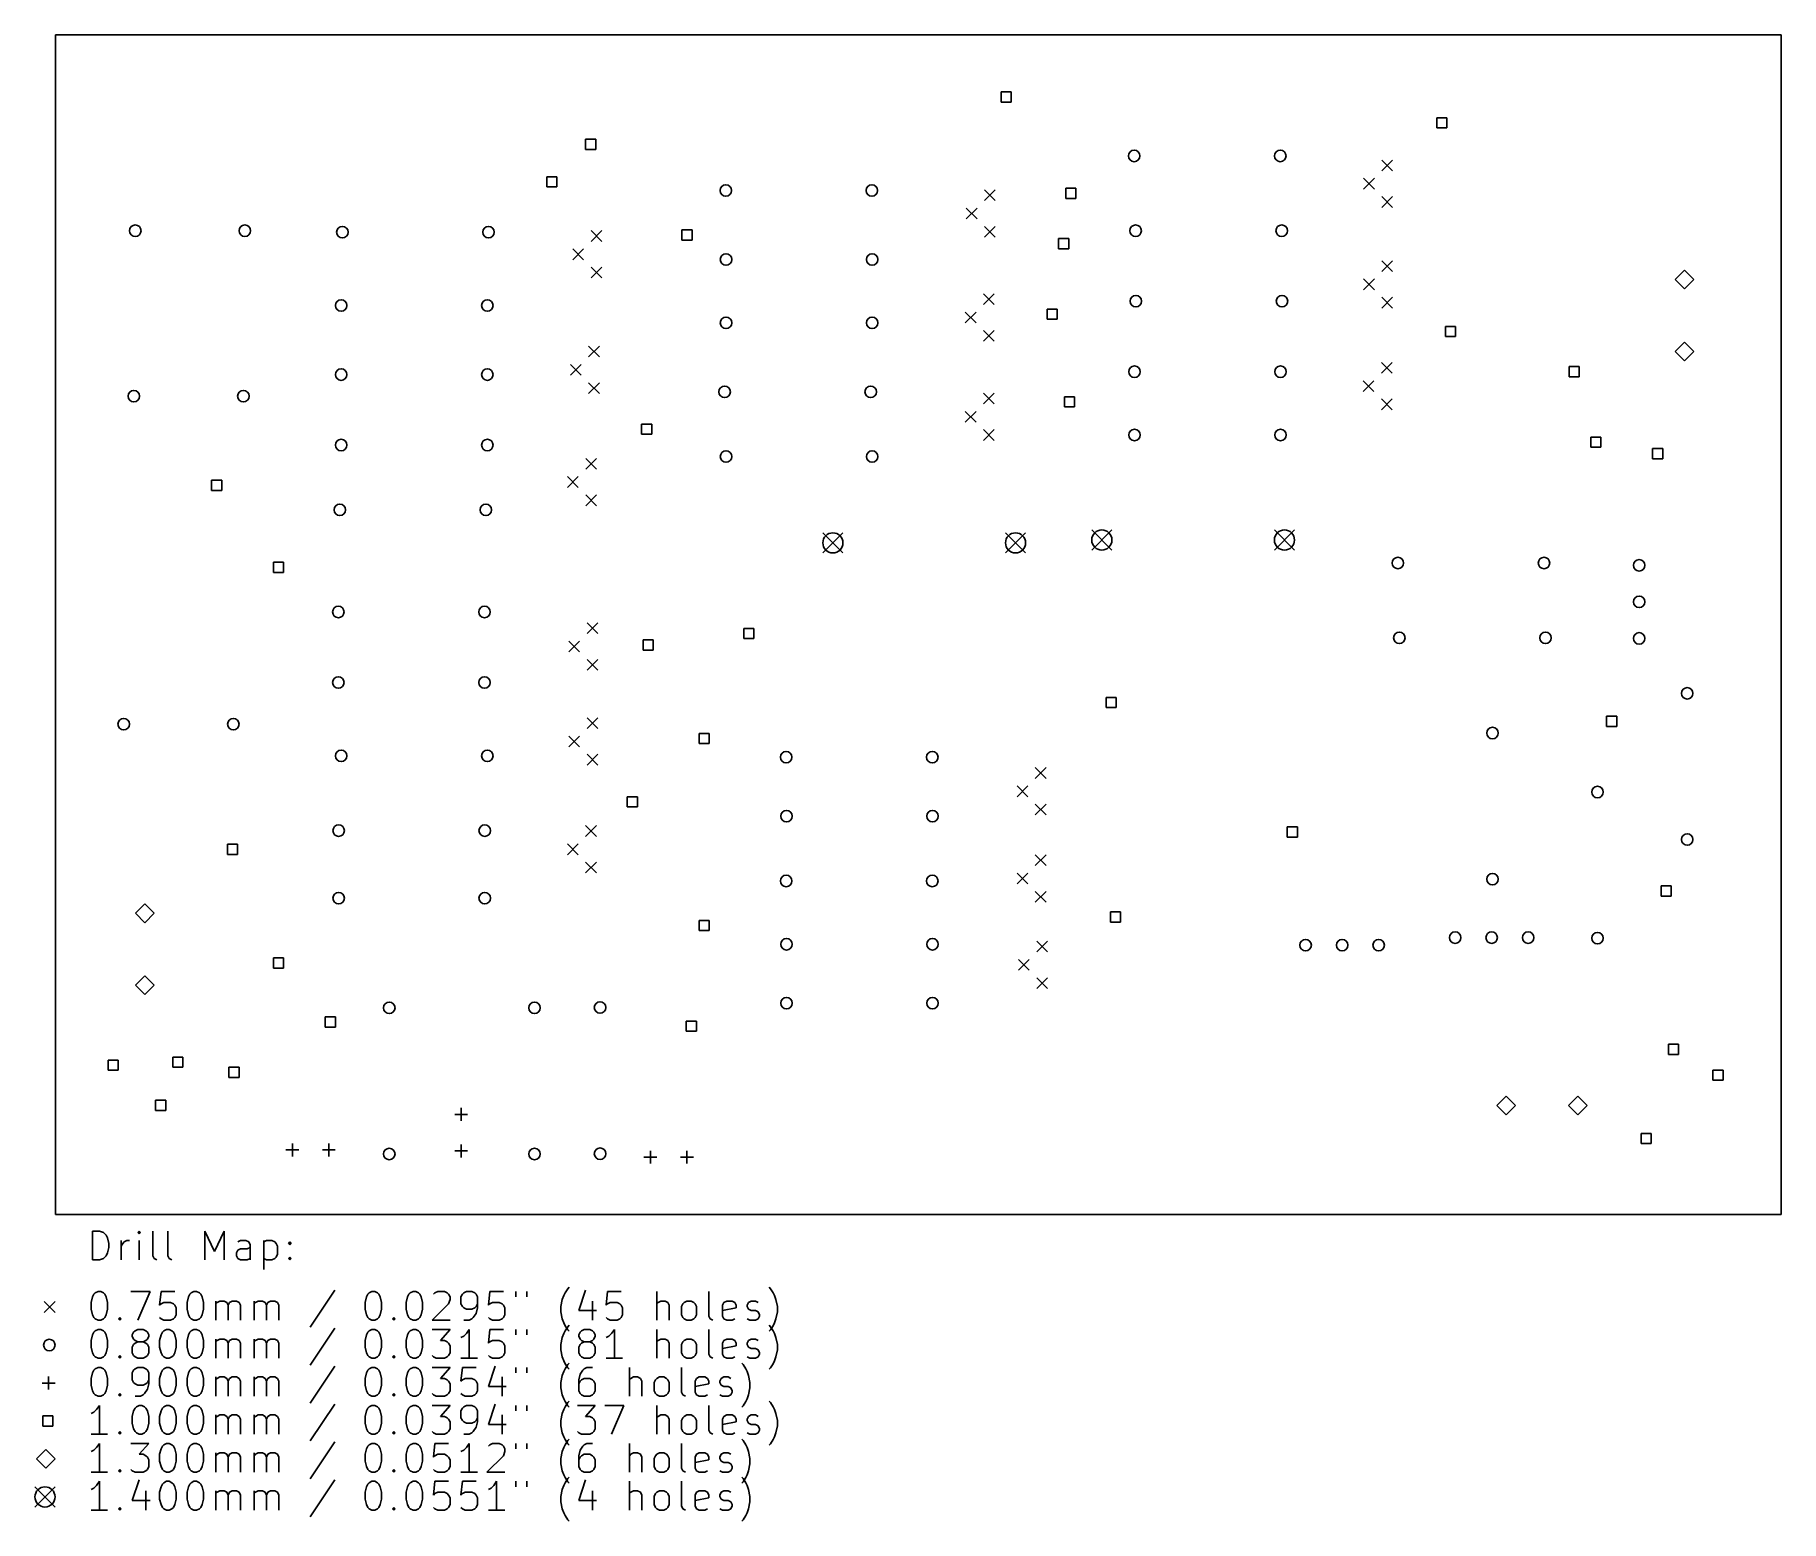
# Model space of a CAD drawing. Extents: x -5 to 117, y -27 to 76.
import ezdxf

# ---------------------------------------------------------------- set-up
doc = ezdxf.new("R2010")
doc.units = 0
doc.layers.add('BLACK', color=7, linetype='CONTINUOUS')

msp = doc.modelspace()

# ---------------------------------------------------------------- linework, layer by layer
at = {"layer": 'BLACK', "linetype": 'CONTINUOUS'}
for p, q in [((-3.475, 76.15), (116.525, 76.15)), ((-3.475, -5.855), (-3.475, 76.15)), ((116.525, 76.15), (116.525, -5.855)), ((62.993557, 72.193557), (62.286443, 72.193557)), ((62.286443, 72.193557), (62.286443, 71.486443)), ((62.993557, 71.486443), (62.993557, 72.193557)), ((62.286443, 71.486443), (62.993557, 71.486443)), ((93.293557, 70.393557), (92.586443, 70.393557)), ((92.586443, 70.393557), (92.586443, 69.686443)), ((92.586443, 69.686443), (93.293557, 69.686443)), ((93.293557, 69.686443), (93.293557, 70.393557)), ((34.093557, 68.893557), (33.386443, 68.893557)), ((33.386443, 68.893557), (33.386443, 68.186443)), ((33.386443, 68.186443), (34.093557, 68.186443)), ((34.093557, 68.186443), (34.093557, 68.893557)), ((88.765, 67.455), (89.515, 66.705)), ((89.515, 67.455), (88.765, 66.705)), ((31.393557, 66.293557), (30.686443, 66.293557)), ((30.686443, 66.293557), (30.686443, 65.586443)), ((30.686443, 65.586443), (31.393557, 65.586443)), ((31.393557, 65.586443), (31.393557, 66.293557)), ((87.495, 66.185), (88.245, 65.435)), ((88.245, 66.185), (87.495, 65.435)), ((61.135, 65.385), (61.885, 64.635)), ((61.885, 65.385), (61.135, 64.635)), ((67.493557, 65.493557), (66.786443, 65.493557)), ((66.786443, 65.493557), (66.786443, 64.786443)), ((66.786443, 64.786443), (67.493557, 64.786443)), ((67.493557, 64.786443), (67.493557, 65.493557)), ((88.765, 64.915), (89.515, 64.165)), ((89.515, 64.915), (88.765, 64.165)), ((59.865, 64.115), (60.615, 63.365)), ((60.615, 64.115), (59.865, 63.365)), ((33.775, 62.545), (34.525, 61.795)), ((34.525, 62.545), (33.775, 61.795)), ((40.793557, 62.593557), (40.086443, 62.593557)), ((40.086443, 62.593557), (40.086443, 61.886443)), ((40.793557, 61.886443), (40.793557, 62.593557)), ((61.135, 62.845), (61.885, 62.095)), ((61.885, 62.845), (61.135, 62.095)), ((66.993557, 61.993557), (66.286443, 61.993557)), ((66.286443, 61.993557), (66.286443, 61.286443)), ((66.993557, 61.286443), (66.993557, 61.993557)), ((32.505, 61.275), (33.255, 60.525)), ((33.255, 61.275), (32.505, 60.525)), ((40.086443, 61.886443), (40.793557, 61.886443)), ((66.286443, 61.286443), (66.993557, 61.286443)), ((33.775, 60.005), (34.525, 59.255)), ((34.525, 60.005), (33.775, 59.255)), ((88.765, 60.455), (89.515, 59.705)), ((89.515, 60.455), (88.765, 59.705)), ((109.8, 59.79), (109.15, 59.14)), ((110.45, 59.14), (109.8, 59.79)), ((87.495, 59.185), (88.245, 58.435)), ((88.245, 59.185), (87.495, 58.435)), ((109.15, 59.14), (109.8, 58.49)), ((109.8, 58.49), (110.45, 59.14)), ((61.065, 58.155), (61.815, 57.405)), ((61.815, 58.155), (61.065, 57.405)), ((66.193557, 57.093557), (65.486443, 57.093557)), ((65.486443, 57.093557), (65.486443, 56.386443)), ((66.193557, 56.386443), (66.193557, 57.093557)), ((88.765, 57.915), (89.515, 57.165)), ((89.515, 57.915), (88.765, 57.165)), ((59.795, 56.885), (60.545, 56.135)), ((60.545, 56.885), (59.795, 56.135)), ((65.486443, 56.386443), (66.193557, 56.386443)), ((93.893557, 55.893557), (93.186443, 55.893557)), ((93.186443, 55.893557), (93.186443, 55.186443)), ((93.893557, 55.186443), (93.893557, 55.893557)), ((61.065, 55.615), (61.815, 54.865)), ((61.815, 55.615), (61.065, 54.865)), ((93.186443, 55.186443), (93.893557, 55.186443)), ((109.8, 54.79), (109.15, 54.14)), ((110.45, 54.14), (109.8, 54.79)), ((33.605, 54.515), (34.355, 53.765)), ((34.355, 54.515), (33.605, 53.765)), ((109.15, 54.14), (109.8, 53.49)), ((109.8, 53.49), (110.45, 54.14)), ((32.335, 53.245), (33.085, 52.495)), ((33.085, 53.245), (32.335, 52.495)), ((88.735, 53.385), (89.485, 52.635)), ((89.485, 53.385), (88.735, 52.635)), ((102.493557, 53.093557), (101.786443, 53.093557)), ((101.786443, 53.093557), (101.786443, 52.386443)), ((101.786443, 52.386443), (102.493557, 52.386443)), ((102.493557, 52.386443), (102.493557, 53.093557)), ((33.605, 51.975), (34.355, 51.225)), ((34.355, 51.975), (33.605, 51.225)), ((61.065, 51.255), (61.815, 50.505)), ((61.815, 51.255), (61.065, 50.505)), ((87.465, 52.115), (88.215, 51.365)), ((88.215, 52.115), (87.465, 51.365)), ((59.795, 49.985), (60.545, 49.235)), ((60.545, 49.985), (59.795, 49.235)), ((67.393557, 50.993557), (66.686443, 50.993557)), ((66.686443, 50.993557), (66.686443, 50.286443)), ((66.686443, 50.286443), (67.393557, 50.286443)), ((67.393557, 50.286443), (67.393557, 50.993557)), ((88.735, 50.845), (89.485, 50.095)), ((89.485, 50.845), (88.735, 50.095)), ((37.993557, 49.093557), (37.286443, 49.093557)), ((37.286443, 49.093557), (37.286443, 48.386443)), ((37.993557, 48.386443), (37.993557, 49.093557)), ((61.065, 48.715), (61.815, 47.965)), ((61.815, 48.715), (61.065, 47.965)), ((37.286443, 48.386443), (37.993557, 48.386443)), ((103.993557, 48.193557), (103.286443, 48.193557)), ((103.286443, 48.193557), (103.286443, 47.486443)), ((103.286443, 47.486443), (103.993557, 47.486443)), ((103.993557, 47.486443), (103.993557, 48.193557)), ((108.293557, 47.393557), (107.586443, 47.393557)), ((107.586443, 47.393557), (107.586443, 46.686443)), ((108.293557, 46.686443), (108.293557, 47.393557)), ((33.405, 46.715), (34.155, 45.965)), ((34.155, 46.715), (33.405, 45.965)), ((107.586443, 46.686443), (108.293557, 46.686443)), ((8.093557, 45.193557), (7.386443, 45.193557)), ((7.386443, 45.193557), (7.386443, 44.486443)), ((8.093557, 44.486443), (8.093557, 45.193557)), ((32.135, 45.445), (32.885, 44.695)), ((32.885, 45.445), (32.135, 44.695)), ((7.386443, 44.486443), (8.093557, 44.486443)), ((33.405, 44.175), (34.155, 43.425)), ((34.155, 44.175), (33.405, 43.425)), ((49.89, 41.54), (51.29, 40.14)), ((51.29, 41.54), (49.89, 40.14)), ((62.59, 41.54), (63.99, 40.14)), ((63.99, 41.54), (62.59, 40.14)), ((68.59, 41.74), (69.99, 40.34)), ((69.99, 41.74), (68.59, 40.34)), ((81.29, 41.74), (82.69, 40.34)), ((82.69, 41.74), (81.29, 40.34)), ((12.393557, 39.493557), (11.686443, 39.493557)), ((11.686443, 39.493557), (11.686443, 38.786443)), ((12.393557, 38.786443), (12.393557, 39.493557)), ((11.686443, 38.786443), (12.393557, 38.786443)), ((33.495, 35.285), (34.245, 34.535)), ((34.245, 35.285), (33.495, 34.535)), ((32.225, 34.015), (32.975, 33.265)), ((32.975, 34.015), (32.225, 33.265)), ((38.093557, 34.093557), (37.386443, 34.093557)), ((37.386443, 34.093557), (37.386443, 33.386443)), ((38.093557, 33.386443), (38.093557, 34.093557)), ((45.093557, 34.893557), (44.386443, 34.893557)), ((44.386443, 34.893557), (44.386443, 34.186443)), ((44.386443, 34.186443), (45.093557, 34.186443)), ((45.093557, 34.186443), (45.093557, 34.893557)), ((37.386443, 33.386443), (38.093557, 33.386443)), ((33.495, 32.745), (34.245, 31.995)), ((34.245, 32.745), (33.495, 31.995)), ((70.293557, 30.093557), (69.586443, 30.093557)), ((69.586443, 30.093557), (69.586443, 29.386443)), ((69.586443, 29.386443), (70.293557, 29.386443)), ((70.293557, 29.386443), (70.293557, 30.093557)), ((33.495, 28.685), (34.245, 27.935)), ((34.245, 28.685), (33.495, 27.935)), ((105.093557, 28.793557), (104.386443, 28.793557)), ((104.386443, 28.793557), (104.386443, 28.086443)), ((104.386443, 28.086443), (105.093557, 28.086443)), ((105.093557, 28.086443), (105.093557, 28.793557)), ((32.225, 27.415), (32.975, 26.665)), ((32.975, 27.415), (32.225, 26.665)), ((41.993557, 27.593557), (41.286443, 27.593557)), ((41.286443, 27.593557), (41.286443, 26.886443)), ((41.286443, 26.886443), (41.993557, 26.886443)), ((41.993557, 26.886443), (41.993557, 27.593557)), ((33.495, 26.145), (34.245, 25.395)), ((34.245, 26.145), (33.495, 25.395)), ((64.665, 25.215), (65.415, 24.465)), ((65.415, 25.215), (64.665, 24.465)), ((36.993557, 23.193557), (36.286443, 23.193557)), ((36.286443, 23.193557), (36.286443, 22.486443)), ((36.993557, 22.486443), (36.993557, 23.193557)), ((63.395, 23.945), (64.145, 23.195)), ((64.145, 23.945), (63.395, 23.195)), ((36.286443, 22.486443), (36.993557, 22.486443)), ((64.665, 22.675), (65.415, 21.925)), ((65.415, 22.675), (64.665, 21.925)), ((33.395, 21.185), (34.145, 20.435)), ((34.145, 21.185), (33.395, 20.435)), ((82.893557, 21.093557), (82.186443, 21.093557)), ((82.186443, 21.093557), (82.186443, 20.386443)), ((82.893557, 20.386443), (82.893557, 21.093557)), ((9.193557, 19.893557), (8.486443, 19.893557)), ((8.486443, 19.893557), (8.486443, 19.186443)), ((9.193557, 19.186443), (9.193557, 19.893557)), ((32.125, 19.915), (32.875, 19.165)), ((32.875, 19.915), (32.125, 19.165)), ((82.186443, 20.386443), (82.893557, 20.386443)), ((8.486443, 19.186443), (9.193557, 19.186443)), ((33.395, 18.645), (34.145, 17.895)), ((34.145, 18.645), (33.395, 17.895)), ((64.665, 19.155), (65.415, 18.405)), ((65.415, 19.155), (64.665, 18.405)), ((63.395, 17.885), (64.145, 17.135)), ((64.145, 17.885), (63.395, 17.135)), ((64.665, 16.615), (65.415, 15.865)), ((65.415, 16.615), (64.665, 15.865)), ((108.893557, 16.993557), (108.186443, 16.993557)), ((108.186443, 16.993557), (108.186443, 16.286443)), ((108.186443, 16.286443), (108.893557, 16.286443)), ((108.893557, 16.286443), (108.893557, 16.993557)), ((2.7325, 15.74), (2.0825, 15.09)), ((2.0825, 15.09), (2.7325, 14.44)), ((3.3825, 15.09), (2.7325, 15.74)), ((2.7325, 14.44), (3.3825, 15.09)), ((41.993557, 14.593557), (41.286443, 14.593557)), ((41.286443, 14.593557), (41.286443, 13.886443)), ((41.993557, 13.886443), (41.993557, 14.593557)), ((70.593557, 15.193557), (69.886443, 15.193557)), ((69.886443, 15.193557), (69.886443, 14.486443)), ((70.593557, 14.486443), (70.593557, 15.193557)), ((41.286443, 13.886443), (41.993557, 13.886443)), ((69.886443, 14.486443), (70.593557, 14.486443)), ((64.765, 13.155), (65.515, 12.405)), ((65.515, 13.155), (64.765, 12.405)), ((12.393557, 11.993557), (11.686443, 11.993557)), ((11.686443, 11.993557), (11.686443, 11.286443)), ((11.686443, 11.286443), (12.393557, 11.286443)), ((12.393557, 11.286443), (12.393557, 11.993557)), ((63.495, 11.885), (64.245, 11.135)), ((64.245, 11.885), (63.495, 11.135)), ((2.7325, 10.74), (2.0825, 10.09)), ((2.0825, 10.09), (2.7325, 9.44)), ((3.3825, 10.09), (2.7325, 10.74)), ((2.7325, 9.44), (3.3825, 10.09)), ((64.765, 10.615), (65.515, 9.865)), ((65.515, 10.615), (64.765, 9.865)), ((15.993557, 7.893557), (15.286443, 7.893557)), ((15.286443, 7.893557), (15.286443, 7.186443)), ((15.993557, 7.186443), (15.993557, 7.893557)), ((41.093557, 7.593557), (40.386443, 7.593557)), ((40.386443, 7.593557), (40.386443, 6.886443)), ((41.093557, 6.886443), (41.093557, 7.593557)), ((15.286443, 7.186443), (15.993557, 7.186443)), ((40.386443, 6.886443), (41.093557, 6.886443)), ((0.893557, 4.893557), (0.186443, 4.893557)), ((0.186443, 4.893557), (0.186443, 4.186443)), ((0.893557, 4.186443), (0.893557, 4.893557)), ((5.393557, 5.093557), (4.686443, 5.093557)), ((4.686443, 5.093557), (4.686443, 4.386443)), ((5.393557, 4.386443), (5.393557, 5.093557)), ((109.393557, 5.993557), (108.686443, 5.993557)), ((108.686443, 5.993557), (108.686443, 5.286443)), ((108.686443, 5.286443), (109.393557, 5.286443)), ((109.393557, 5.286443), (109.393557, 5.993557)), ((0.186443, 4.186443), (0.893557, 4.186443)), ((4.686443, 4.386443), (5.393557, 4.386443)), ((9.293557, 4.393557), (8.586443, 4.393557)), ((8.586443, 4.393557), (8.586443, 3.686443)), ((8.586443, 3.686443), (9.293557, 3.686443)), ((9.293557, 3.686443), (9.293557, 4.393557)), ((112.493557, 4.193557), (111.786443, 4.193557)), ((111.786443, 4.193557), (111.786443, 3.486443)), ((112.493557, 3.486443), (112.493557, 4.193557)), ((111.786443, 3.486443), (112.493557, 3.486443)), ((4.193557, 2.093557), (3.486443, 2.093557)), ((3.486443, 2.093557), (3.486443, 1.386443)), ((3.486443, 1.386443), (4.193557, 1.386443)), ((4.193557, 1.386443), (4.193557, 2.093557)), ((24.74, 1.56), (24.74, 0.66)), ((97.4, 2.39), (96.75, 1.74)), ((96.75, 1.74), (97.4, 1.09)), ((98.05, 1.74), (97.4, 2.39)), ((97.4, 1.09), (98.05, 1.74)), ((102.4, 2.39), (101.75, 1.74)), ((101.75, 1.74), (102.4, 1.09)), ((103.05, 1.74), (102.4, 2.39)), ((102.4, 1.09), (103.05, 1.74)), ((24.29, 1.11), (25.19, 1.11)), ((13, -0.91), (13, -1.81)), ((15.54, -0.91), (15.54, -1.81)), ((24.74, -0.98), (24.74, -1.88)), ((107.493557, -0.206443), (106.786443, -0.206443)), ((106.786443, -0.206443), (106.786443, -0.913557)), ((106.786443, -0.913557), (107.493557, -0.913557)), ((107.493557, -0.913557), (107.493557, -0.206443)), ((12.55, -1.36), (13.45, -1.36)), ((15.09, -1.36), (15.99, -1.36)), ((24.29, -1.43), (25.19, -1.43)), ((37.45, -1.86), (38.35, -1.86)), ((37.9, -1.41), (37.9, -2.31)), ((39.99, -1.86), (40.89, -1.86)), ((40.44, -1.41), (40.44, -2.31)), ((116.525, -5.855), (-3.475, -5.855)), ((-0.892231, -8.994838), (-0.892231, -6.994838)), ((-0.892231, -6.994838), (-0.416041, -6.994838)), ((-0.416041, -6.994838), (-0.130326, -7.090076)), ((-0.130326, -7.090076), (0.060149, -7.280552)), ((0.060149, -7.280552), (0.155387, -7.471028)), ((2.345863, -6.994838), (2.250625, -7.090076)), ((2.250625, -7.090076), (2.345863, -7.185314)), ((2.441101, -7.090076), (2.345863, -6.994838)), ((2.345863, -6.994838), (2.345863, -7.185314)), ((2.345863, -7.185314), (2.441101, -7.090076)), ((3.298244, -8.709123), (3.298244, -6.994838)), ((4.345863, -8.709123), (4.345863, -6.994838)), ((6.917292, -8.994838), (6.917292, -6.994838)), ((6.917292, -6.994838), (7.583959, -8.423409)), ((7.583959, -8.423409), (8.250625, -6.994838)), ((8.250625, -6.994838), (8.250625, -8.994838)), ((0.155387, -7.471028), (0.250625, -7.85198)), ((0.250625, -8.137695), (0.155387, -8.518647)), ((0.250625, -7.85198), (0.250625, -8.137695)), ((1.107768, -8.994838), (1.107768, -7.661504)), ((1.107768, -8.042457), (1.203006, -7.85198)), ((1.203006, -7.85198), (1.298244, -7.756742)), ((1.298244, -7.756742), (1.48872, -7.661504)), ((1.48872, -7.661504), (1.679197, -7.661504)), ((2.345863, -8.994838), (2.345863, -7.661504)), ((9.107768, -8.518647), (9.203006, -8.328171)), ((9.393482, -7.661504), (9.203006, -7.756742)), ((9.203006, -8.328171), (9.393482, -8.232933)), ((9.774435, -7.661504), (9.393482, -7.661504)), ((9.393482, -8.232933), (9.869673, -8.232933)), ((9.964911, -7.756742), (9.774435, -7.661504)), ((9.869673, -8.232933), (10.060149, -8.137695)), ((10.060149, -7.947219), (9.964911, -7.756742)), ((10.060149, -8.994838), (10.060149, -7.947219)), ((11.01253, -7.661504), (11.01253, -9.661504)), ((11.01253, -7.756742), (11.203006, -7.661504)), ((11.203006, -7.661504), (11.583959, -7.661504)), ((11.583959, -7.661504), (11.774435, -7.756742)), ((11.774435, -7.756742), (11.869673, -7.85198)), ((11.869673, -7.85198), (11.964911, -8.042457)), ((11.964911, -8.042457), (11.964911, -8.613885)), ((12.726816, -7.85198), (12.822054, -7.756742)), ((12.822054, -7.947219), (12.726816, -7.85198)), ((12.822054, -7.756742), (12.917292, -7.85198)), ((12.822054, -7.756742), (12.822054, -7.947219)), ((12.917292, -7.85198), (12.822054, -7.947219)), ((-0.416041, -8.994838), (-0.892231, -8.994838)), ((-0.130326, -8.8996), (-0.416041, -8.994838)), ((0.060149, -8.709123), (-0.130326, -8.8996)), ((0.155387, -8.518647), (0.060149, -8.709123)), ((3.393482, -8.8996), (3.298244, -8.709123)), ((3.583958, -8.994838), (3.393482, -8.8996)), ((4.441101, -8.8996), (4.345863, -8.709123)), ((4.631577, -8.994838), (4.441101, -8.8996)), ((9.107768, -8.709123), (9.107768, -8.518647)), ((9.203006, -8.8996), (9.107768, -8.709123)), ((9.393482, -8.994838), (9.203006, -8.8996)), ((9.869673, -8.994838), (9.393482, -8.994838)), ((10.060149, -8.8996), (9.869673, -8.994838)), ((11.203006, -8.994838), (11.01253, -8.8996)), ((11.583959, -8.994838), (11.203006, -8.994838)), ((11.774435, -8.8996), (11.583959, -8.994838)), ((11.869673, -8.804361), (11.774435, -8.8996)), ((11.964911, -8.613885), (11.869673, -8.804361)), ((12.726816, -8.8996), (12.822054, -8.804361)), ((12.822054, -8.994838), (12.726816, -8.8996)), ((12.822054, -8.804361), (12.917292, -8.8996)), ((12.822054, -8.804361), (12.822054, -8.994838)), ((12.917292, -8.8996), (12.822054, -8.994838)), ((32.15539, -11.004361), (32.250629, -10.909123)), ((46.25063, -11.004361), (46.155392, -10.909123)), ((-4.25, -11.905), (-3.5, -12.655)), ((-3.5, -11.905), (-4.25, -12.655)), ((-0.987469, -11.956742), (-0.892231, -11.57579)), ((-0.987469, -12.432933), (-0.987469, -11.956742)), ((-0.892231, -11.57579), (-0.796993, -11.385314)), ((-0.796993, -11.385314), (-0.701755, -11.290076)), ((-0.701755, -11.290076), (-0.511279, -11.194838)), ((-0.511279, -11.194838), (-0.320802, -11.194838)), ((-0.320802, -11.194838), (-0.130326, -11.290076)), ((-0.130326, -11.290076), (-0.035088, -11.385314)), ((-0.035088, -11.385314), (0.060149, -11.57579)), ((0.060149, -11.57579), (0.155387, -11.956742)), ((0.155387, -11.956742), (0.155387, -12.432933)), ((1.774435, -11.194838), (3.107768, -11.194838)), ((3.107768, -11.194838), (2.250625, -13.194838)), ((3.869673, -11.194838), (3.774435, -12.147219)), ((3.774435, -12.147219), (3.869673, -12.05198)), ((4.822054, -11.194838), (3.869673, -11.194838)), ((3.869673, -12.05198), (4.060149, -11.956742)), ((4.060149, -11.956742), (4.53634, -11.956742)), ((4.53634, -11.956742), (4.726816, -12.05198)), ((4.726816, -12.05198), (4.822054, -12.147219)), ((5.679197, -11.956742), (5.774435, -11.57579)), ((5.679197, -12.432933), (5.679197, -11.956742)), ((5.774435, -11.57579), (5.869673, -11.385314)), ((5.869673, -11.385314), (5.964911, -11.290076)), ((5.964911, -11.290076), (6.155387, -11.194838)), ((6.155387, -11.194838), (6.345864, -11.194838)), ((6.345864, -11.194838), (6.53634, -11.290076)), ((6.53634, -11.290076), (6.631578, -11.385314)), ((6.631578, -11.385314), (6.726816, -11.57579)), ((6.726816, -11.57579), (6.822054, -11.956742)), ((6.822054, -11.956742), (6.822054, -12.432933)), ((7.679197, -13.194838), (7.679197, -11.861504)), ((7.679197, -12.05198), (7.774435, -11.956742)), ((7.774435, -11.956742), (7.964911, -11.861504)), ((7.964911, -11.861504), (8.250626, -11.861504)), ((8.250626, -11.861504), (8.441102, -11.956742)), ((8.441102, -11.956742), (8.53634, -12.147219)), ((8.53634, -12.147219), (8.631578, -11.956742)), ((8.631578, -11.956742), (8.822054, -11.861504)), ((8.822054, -11.861504), (9.107768, -11.861504)), ((9.107768, -11.861504), (9.298245, -11.956742)), ((9.298245, -11.956742), (9.393483, -12.147219)), ((10.345864, -13.194838), (10.345864, -11.861504)), ((10.345864, -12.05198), (10.441102, -11.956742)), ((10.441102, -11.956742), (10.631578, -11.861504)), ((10.631578, -11.861504), (10.917293, -11.861504)), ((10.917293, -11.861504), (11.107769, -11.956742)), ((11.107769, -11.956742), (11.203007, -12.147219)), ((11.203007, -12.147219), (11.298245, -11.956742)), ((11.298245, -11.956742), (11.488721, -11.861504)), ((11.488721, -11.861504), (11.774435, -11.861504)), ((11.774435, -11.861504), (11.964912, -11.956742)), ((11.964912, -11.956742), (12.06015, -12.147219)), ((15.964912, -11.0996), (14.250627, -13.671028)), ((18.060151, -11.956742), (18.155389, -11.57579)), ((18.060151, -12.432933), (18.060151, -11.956742)), ((18.155389, -11.57579), (18.250627, -11.385314)), ((18.250627, -11.385314), (18.345865, -11.290076)), ((18.345865, -11.290076), (18.536341, -11.194838)), ((18.536341, -11.194838), (18.726818, -11.194838)), ((18.726818, -11.194838), (18.917294, -11.290076)), ((18.917294, -11.290076), (19.012532, -11.385314)), ((19.012532, -11.385314), (19.10777, -11.57579)), ((19.10777, -11.57579), (19.203008, -11.956742)), ((19.203008, -11.956742), (19.203008, -12.432933)), ((20.917294, -11.956742), (21.012532, -11.57579)), ((20.917294, -12.432933), (20.917294, -11.956742)), ((21.012532, -11.57579), (21.10777, -11.385314)), ((21.10777, -11.385314), (21.203008, -11.290076)), ((21.203008, -11.290076), (21.393484, -11.194838)), ((21.393484, -11.194838), (21.583961, -11.194838)), ((21.583961, -11.194838), (21.774437, -11.290076)), ((21.774437, -11.290076), (21.869675, -11.385314)), ((21.869675, -11.385314), (21.964913, -11.57579)), ((21.964913, -11.57579), (22.060151, -11.956742)), ((22.060151, -11.956742), (22.060151, -12.432933)), ((23.869675, -12.05198), (22.726818, -13.194838)), ((22.822056, -11.385314), (22.917294, -11.290076)), ((22.917294, -11.290076), (23.10777, -11.194838)), ((23.10777, -11.194838), (23.583961, -11.194838)), ((23.583961, -11.194838), (23.774437, -11.290076)), ((23.774437, -11.290076), (23.869675, -11.385314)), ((23.869675, -11.385314), (23.964913, -11.57579)), ((23.964913, -11.766266), (23.869675, -12.05198)), ((23.964913, -11.57579), (23.964913, -11.766266)), ((24.822056, -11.385314), (24.726818, -11.57579)), ((24.726818, -11.57579), (24.726818, -12.05198)), ((24.726818, -12.05198), (24.822056, -12.242457)), ((24.917294, -11.290076), (24.822056, -11.385314)), ((25.10777, -11.194838), (24.917294, -11.290076)), ((25.488723, -11.194838), (25.10777, -11.194838)), ((25.679199, -11.290076), (25.488723, -11.194838)), ((25.774437, -11.385314), (25.679199, -11.290076)), ((25.869675, -11.57579), (25.774437, -11.385314)), ((25.774437, -12.242457), (25.869675, -12.05198)), ((25.869675, -12.337695), (25.869675, -11.57579)), ((26.726818, -11.194838), (26.63158, -12.147219)), ((26.63158, -12.147219), (26.726818, -12.05198)), ((27.679199, -11.194838), (26.726818, -11.194838)), ((26.726818, -12.05198), (26.917294, -11.956742)), ((26.917294, -11.956742), (27.393485, -11.956742)), ((27.393485, -11.956742), (27.583961, -12.05198)), ((27.583961, -12.05198), (27.679199, -12.147219)), ((28.536342, -11.194838), (28.536342, -11.57579)), ((29.298247, -11.194838), (29.298247, -11.57579)), ((31.6792, -12.242457), (31.774438, -11.766266)), ((31.774438, -11.766266), (31.869676, -11.480552)), ((31.869676, -11.480552), (31.964914, -11.290076)), ((31.964914, -11.290076), (32.15539, -11.004361)), ((33.393485, -11.0996), (32.917295, -12.528171)), ((33.869676, -11.861504), (33.869676, -13.194838)), ((34.917295, -11.194838), (34.822057, -12.147219)), ((34.822057, -12.147219), (34.917295, -12.05198)), ((35.869676, -11.194838), (34.917295, -11.194838)), ((34.917295, -12.05198), (35.107771, -11.956742)), ((35.107771, -11.956742), (35.583962, -11.956742)), ((35.583962, -11.956742), (35.774438, -12.05198)), ((35.774438, -12.05198), (35.869676, -12.147219)), ((38.345867, -13.194838), (38.345867, -11.194838)), ((38.441105, -11.956742), (38.345867, -12.05198)), ((38.631581, -11.861504), (38.441105, -11.956742)), ((38.917296, -11.861504), (38.631581, -11.861504)), ((39.107772, -11.956742), (38.917296, -11.861504)), ((39.20301, -12.147219), (39.107772, -11.956742)), ((40.060153, -12.242457), (40.155391, -12.05198)), ((40.155391, -12.05198), (40.250629, -11.956742)), ((40.250629, -11.956742), (40.441105, -11.861504)), ((40.441105, -11.861504), (40.72682, -11.861504)), ((40.72682, -11.861504), (40.917296, -11.956742)), ((40.917296, -11.956742), (41.012534, -12.05198)), ((41.012534, -12.05198), (41.107772, -12.242457)), ((41.964915, -12.909123), (41.964915, -11.194838)), ((42.917296, -12.147219), (43.012534, -11.956742)), ((43.012534, -11.956742), (43.20301, -11.861504)), ((43.20301, -11.861504), (43.583963, -11.861504)), ((43.583963, -11.861504), (43.774439, -11.956742)), ((43.774439, -11.956742), (43.869677, -12.147219)), ((44.631582, -12.147219), (44.72682, -11.956742)), ((44.72682, -11.956742), (44.917296, -11.861504)), ((44.917296, -11.861504), (45.20301, -11.861504)), ((45.20301, -11.861504), (45.393487, -11.956742)), ((46.441106, -11.290076), (46.25063, -11.004361)), ((46.536344, -11.480552), (46.441106, -11.290076)), ((46.631582, -11.766266), (46.536344, -11.480552)), ((46.72682, -12.242457), (46.631582, -11.766266)), ((-0.892231, -12.813885), (-0.987469, -12.432933)), ((-0.796993, -13.004361), (-0.892231, -12.813885)), ((-0.701755, -13.0996), (-0.796993, -13.004361)), ((-0.511279, -13.194838), (-0.701755, -13.0996)), ((-0.320802, -13.194838), (-0.511279, -13.194838)), ((-0.130326, -13.0996), (-0.320802, -13.194838)), ((-0.035088, -13.004361), (-0.130326, -13.0996)), ((0.060149, -12.813885), (-0.035088, -13.004361)), ((0.155387, -12.432933), (0.060149, -12.813885)), ((0.917292, -13.0996), (1.01253, -13.004361)), ((1.01253, -13.194838), (0.917292, -13.0996)), ((1.01253, -13.004361), (1.107768, -13.0996)), ((1.01253, -13.004361), (1.01253, -13.194838)), ((1.107768, -13.0996), (1.01253, -13.194838)), ((3.869673, -13.0996), (3.774435, -13.004361)), ((4.060149, -13.194838), (3.869673, -13.0996)), ((4.53634, -13.194838), (4.060149, -13.194838)), ((4.726816, -13.0996), (4.53634, -13.194838)), ((4.822054, -13.004361), (4.726816, -13.0996)), ((4.822054, -12.147219), (4.917292, -12.337695)), ((4.917292, -12.813885), (4.822054, -13.004361)), ((4.917292, -12.337695), (4.917292, -12.813885)), ((5.774435, -12.813885), (5.679197, -12.432933)), ((5.869673, -13.004361), (5.774435, -12.813885)), ((5.964911, -13.0996), (5.869673, -13.004361)), ((6.155387, -13.194838), (5.964911, -13.0996)), ((6.345864, -13.194838), (6.155387, -13.194838)), ((6.53634, -13.0996), (6.345864, -13.194838)), ((6.631578, -13.004361), (6.53634, -13.0996)), ((6.726816, -12.813885), (6.631578, -13.004361)), ((6.822054, -12.432933), (6.726816, -12.813885)), ((8.53634, -12.147219), (8.53634, -13.194838)), ((9.393483, -12.147219), (9.393483, -13.194838)), ((11.203007, -12.147219), (11.203007, -13.194838)), ((12.06015, -12.147219), (12.06015, -13.194838)), ((18.155389, -12.813885), (18.060151, -12.432933)), ((18.250627, -13.004361), (18.155389, -12.813885)), ((18.345865, -13.0996), (18.250627, -13.004361)), ((18.536341, -13.194838), (18.345865, -13.0996)), ((18.726818, -13.194838), (18.536341, -13.194838)), ((18.917294, -13.0996), (18.726818, -13.194838)), ((19.012532, -13.004361), (18.917294, -13.0996)), ((19.10777, -12.813885), (19.012532, -13.004361)), ((19.203008, -12.432933), (19.10777, -12.813885)), ((19.964913, -13.0996), (20.060151, -13.004361)), ((20.060151, -13.194838), (19.964913, -13.0996)), ((20.060151, -13.004361), (20.155389, -13.0996)), ((20.060151, -13.004361), (20.060151, -13.194838)), ((20.155389, -13.0996), (20.060151, -13.194838)), ((21.012532, -12.813885), (20.917294, -12.432933)), ((21.10777, -13.004361), (21.012532, -12.813885)), ((21.203008, -13.0996), (21.10777, -13.004361)), ((21.393484, -13.194838), (21.203008, -13.0996)), ((21.583961, -13.194838), (21.393484, -13.194838)), ((21.774437, -13.0996), (21.583961, -13.194838)), ((21.869675, -13.004361), (21.774437, -13.0996)), ((21.964913, -12.813885), (21.869675, -13.004361)), ((22.060151, -12.432933), (21.964913, -12.813885)), ((22.726818, -13.194838), (23.964913, -13.194838)), ((24.822056, -12.242457), (24.917294, -12.337695)), ((24.917294, -12.337695), (25.10777, -12.432933)), ((24.917294, -13.194838), (25.298246, -13.194838)), ((25.10777, -12.432933), (25.488723, -12.432933)), ((25.298246, -13.194838), (25.488723, -13.0996)), ((25.488723, -12.432933), (25.679199, -12.337695)), ((25.488723, -13.0996), (25.583961, -13.004361)), ((25.583961, -13.004361), (25.774437, -12.718647)), ((25.679199, -12.337695), (25.774437, -12.242457)), ((25.774437, -12.718647), (25.869675, -12.337695)), ((26.726818, -13.0996), (26.63158, -13.004361)), ((26.917294, -13.194838), (26.726818, -13.0996)), ((27.393485, -13.194838), (26.917294, -13.194838)), ((27.583961, -13.0996), (27.393485, -13.194838)), ((27.679199, -13.004361), (27.583961, -13.0996)), ((27.679199, -12.147219), (27.774437, -12.337695)), ((27.774437, -12.813885), (27.679199, -13.004361)), ((27.774437, -12.337695), (27.774437, -12.813885)), ((31.6792, -12.623409), (31.6792, -12.242457)), ((31.774438, -13.0996), (31.6792, -12.623409)), ((31.869676, -13.385314), (31.774438, -13.0996)), ((32.917295, -12.528171), (34.15539, -12.528171)), ((34.917295, -13.0996), (34.822057, -13.004361)), ((35.107771, -13.194838), (34.917295, -13.0996)), ((35.583962, -13.194838), (35.107771, -13.194838)), ((35.774438, -13.0996), (35.583962, -13.194838)), ((35.869676, -13.004361), (35.774438, -13.0996)), ((35.869676, -12.147219), (35.964914, -12.337695)), ((35.964914, -12.813885), (35.869676, -13.004361)), ((35.964914, -12.337695), (35.964914, -12.813885)), ((39.20301, -13.194838), (39.20301, -12.147219)), ((40.060153, -12.813885), (40.060153, -12.242457)), ((40.155391, -13.004361), (40.060153, -12.813885)), ((40.250629, -13.0996), (40.155391, -13.004361)), ((40.441105, -13.194838), (40.250629, -13.0996)), ((40.72682, -13.194838), (40.441105, -13.194838)), ((40.917296, -13.0996), (40.72682, -13.194838)), ((41.012534, -13.004361), (40.917296, -13.0996)), ((41.107772, -12.813885), (41.012534, -13.004361)), ((41.107772, -12.242457), (41.107772, -12.813885)), ((42.060153, -13.0996), (41.964915, -12.909123)), ((42.250629, -13.194838), (42.060153, -13.0996)), ((42.917296, -12.909123), (42.917296, -12.147219)), ((43.869677, -12.337695), (42.917296, -12.528171)), ((43.012534, -13.0996), (42.917296, -12.909123)), ((43.20301, -13.194838), (43.012534, -13.0996)), ((43.583963, -13.194838), (43.20301, -13.194838)), ((43.774439, -13.0996), (43.583963, -13.194838)), ((43.869677, -12.147219), (43.869677, -12.337695)), ((44.631582, -12.242457), (44.631582, -12.147219)), ((44.72682, -12.432933), (44.631582, -12.242457)), ((44.631582, -13.0996), (44.822058, -13.194838)), ((44.917296, -12.528171), (44.72682, -12.432933)), ((44.822058, -13.194838), (45.20301, -13.194838)), ((45.20301, -12.528171), (44.917296, -12.528171)), ((45.393487, -12.623409), (45.20301, -12.528171)), ((45.20301, -13.194838), (45.393487, -13.0996)), ((45.488725, -12.813885), (45.393487, -12.623409)), ((45.393487, -13.0996), (45.488725, -12.909123)), ((45.488725, -12.909123), (45.488725, -12.813885)), ((46.536344, -13.385314), (46.631582, -13.0996)), ((46.631582, -13.0996), (46.72682, -12.623409)), ((46.72682, -12.623409), (46.72682, -12.242457)), ((-0.987469, -14.596742), (-0.892231, -14.21579)), ((-0.892231, -14.21579), (-0.796993, -14.025314)), ((-0.796993, -14.025314), (-0.701755, -13.930076)), ((-0.701755, -13.930076), (-0.511279, -13.834838)), ((-0.511279, -13.834838), (-0.320802, -13.834838)), ((-0.320802, -13.834838), (-0.130326, -13.930076)), ((-0.130326, -13.930076), (-0.035088, -14.025314)), ((-0.035088, -14.025314), (0.060149, -14.21579)), ((0.060149, -14.21579), (0.155387, -14.596742)), ((1.869673, -14.21579), (1.964911, -14.025314)), ((1.869673, -14.311028), (1.869673, -14.21579)), ((1.964911, -14.501504), (1.869673, -14.311028)), ((1.964911, -14.025314), (2.060149, -13.930076)), ((2.060149, -14.596742), (1.964911, -14.501504)), ((2.060149, -13.930076), (2.250625, -13.834838)), ((2.250625, -13.834838), (2.631578, -13.834838)), ((2.631578, -13.834838), (2.822054, -13.930076)), ((2.822054, -13.930076), (2.917292, -14.025314)), ((2.917292, -14.501504), (2.822054, -14.596742)), ((2.917292, -14.025314), (3.01253, -14.21579)), ((3.01253, -14.311028), (2.917292, -14.501504)), ((3.01253, -14.21579), (3.01253, -14.311028)), ((3.774435, -14.596742), (3.869673, -14.21579)), ((3.869673, -14.21579), (3.964911, -14.025314)), ((3.964911, -14.025314), (4.060149, -13.930076)), ((4.060149, -13.930076), (4.250625, -13.834838)), ((4.250625, -13.834838), (4.441102, -13.834838)), ((4.441102, -13.834838), (4.631578, -13.930076)), ((4.631578, -13.930076), (4.726816, -14.025314)), ((4.726816, -14.025314), (4.822054, -14.21579)), ((4.822054, -14.21579), (4.917292, -14.596742)), ((5.679197, -14.596742), (5.774435, -14.21579)), ((5.774435, -14.21579), (5.869673, -14.025314)), ((5.869673, -14.025314), (5.964911, -13.930076)), ((5.964911, -13.930076), (6.155387, -13.834838)), ((6.155387, -13.834838), (6.345864, -13.834838)), ((6.345864, -13.834838), (6.53634, -13.930076)), ((6.53634, -13.930076), (6.631578, -14.025314)), ((6.631578, -14.025314), (6.726816, -14.21579)), ((6.726816, -14.21579), (6.822054, -14.596742)), ((7.679197, -15.834838), (7.679197, -14.501504)), ((7.774435, -14.596742), (7.964911, -14.501504)), ((7.964911, -14.501504), (8.250626, -14.501504)), ((8.250626, -14.501504), (8.441102, -14.596742)), ((8.631578, -14.596742), (8.822054, -14.501504)), ((8.822054, -14.501504), (9.107768, -14.501504)), ((9.107768, -14.501504), (9.298245, -14.596742)), ((10.345864, -15.834838), (10.345864, -14.501504)), ((10.441102, -14.596742), (10.631578, -14.501504)), ((10.631578, -14.501504), (10.917293, -14.501504)), ((10.917293, -14.501504), (11.107769, -14.596742)), ((11.298245, -14.596742), (11.488721, -14.501504)), ((11.488721, -14.501504), (11.774435, -14.501504)), ((11.774435, -14.501504), (11.964912, -14.596742)), ((15.964912, -13.7396), (14.250627, -16.311028)), ((18.060151, -14.596742), (18.155389, -14.21579)), ((18.155389, -14.21579), (18.250627, -14.025314)), ((18.250627, -14.025314), (18.345865, -13.930076)), ((18.345865, -13.930076), (18.536341, -13.834838)), ((18.536341, -13.834838), (18.726818, -13.834838)), ((18.726818, -13.834838), (18.917294, -13.930076)), ((18.917294, -13.930076), (19.012532, -14.025314)), ((19.012532, -14.025314), (19.10777, -14.21579)), ((19.10777, -14.21579), (19.203008, -14.596742)), ((20.917294, -14.596742), (21.012532, -14.21579)), ((21.012532, -14.21579), (21.10777, -14.025314)), ((21.10777, -14.025314), (21.203008, -13.930076)), ((21.203008, -13.930076), (21.393484, -13.834838)), ((21.393484, -13.834838), (21.583961, -13.834838)), ((21.583961, -13.834838), (21.774437, -13.930076)), ((21.774437, -13.930076), (21.869675, -14.025314)), ((21.869675, -14.025314), (21.964913, -14.21579)), ((21.964913, -14.21579), (22.060151, -14.596742)), ((22.726818, -13.834838), (23.964913, -13.834838)), ((23.964913, -13.834838), (23.298246, -14.596742)), ((24.917294, -14.311028), (24.726818, -14.406266)), ((25.10777, -14.120552), (24.917294, -14.311028)), ((25.298246, -13.834838), (25.10777, -14.120552)), ((25.298246, -15.834838), (25.298246, -13.834838)), ((26.726818, -13.834838), (26.63158, -14.787219)), ((27.679199, -13.834838), (26.726818, -13.834838)), ((28.536342, -13.834838), (28.536342, -14.21579)), ((29.298247, -13.834838), (29.298247, -14.21579)), ((31.6792, -14.882457), (31.774438, -14.406266)), ((31.774438, -14.406266), (31.869676, -14.120552)), ((31.964914, -13.57579), (31.869676, -13.385314)), ((31.869676, -14.120552), (31.964914, -13.930076)), ((32.15539, -13.861504), (31.964914, -13.57579)), ((31.964914, -13.930076), (32.15539, -13.644361)), ((32.15539, -13.644361), (32.250629, -13.549123)), ((32.250629, -13.956742), (32.15539, -13.861504)), ((32.917295, -14.21579), (33.012533, -14.025314)), ((32.917295, -14.311028), (32.917295, -14.21579)), ((33.012533, -14.501504), (32.917295, -14.311028)), ((33.012533, -14.025314), (33.107771, -13.930076)), ((33.107771, -14.596742), (33.012533, -14.501504)), ((33.107771, -13.930076), (33.298247, -13.834838)), ((33.298247, -13.834838), (33.6792, -13.834838)), ((33.6792, -13.834838), (33.869676, -13.930076)), ((33.869676, -13.930076), (33.964914, -14.025314)), ((33.964914, -14.501504), (33.869676, -14.596742)), ((33.964914, -14.025314), (34.060152, -14.21579)), ((34.060152, -14.311028), (33.964914, -14.501504)), ((34.060152, -14.21579), (34.060152, -14.311028)), ((35.012533, -14.311028), (34.822057, -14.406266)), ((35.203009, -14.120552), (35.012533, -14.311028)), ((35.393485, -13.834838), (35.203009, -14.120552)), ((35.393485, -15.834838), (35.393485, -13.834838)), ((38.345867, -15.834838), (38.345867, -13.834838)), ((38.631581, -14.501504), (38.441105, -14.596742)), ((38.917296, -14.501504), (38.631581, -14.501504)), ((39.107772, -14.596742), (38.917296, -14.501504)), ((40.250629, -14.596742), (40.441105, -14.501504)), ((40.441105, -14.501504), (40.72682, -14.501504)), ((40.72682, -14.501504), (40.917296, -14.596742)), ((41.964915, -15.549123), (41.964915, -13.834838)), ((43.012534, -14.596742), (43.20301, -14.501504)), ((43.20301, -14.501504), (43.583963, -14.501504)), ((43.583963, -14.501504), (43.774439, -14.596742)), ((44.72682, -14.596742), (44.917296, -14.501504)), ((44.917296, -14.501504), (45.20301, -14.501504)), ((45.20301, -14.501504), (45.393487, -14.596742)), ((46.25063, -13.644361), (46.155392, -13.549123)), ((46.155392, -13.956742), (46.25063, -13.861504)), ((46.25063, -13.861504), (46.441106, -13.57579)), ((46.441106, -13.930076), (46.25063, -13.644361)), ((46.441106, -13.57579), (46.536344, -13.385314)), ((46.536344, -14.120552), (46.441106, -13.930076)), ((46.631582, -14.406266), (46.536344, -14.120552)), ((46.72682, -14.882457), (46.631582, -14.406266)), ((-0.987469, -15.072933), (-0.987469, -14.596742)), ((-0.892231, -15.453885), (-0.987469, -15.072933)), ((-0.796993, -15.644361), (-0.892231, -15.453885)), ((-0.701755, -15.7396), (-0.796993, -15.644361)), ((-0.511279, -15.834838), (-0.701755, -15.7396)), ((-0.130326, -15.7396), (-0.320802, -15.834838)), ((-0.035088, -15.644361), (-0.130326, -15.7396)), ((0.060149, -15.453885), (-0.035088, -15.644361)), ((0.155387, -15.072933), (0.060149, -15.453885)), ((0.155387, -14.596742), (0.155387, -15.072933)), ((0.917292, -15.7396), (1.01253, -15.644361)), ((1.01253, -15.834838), (0.917292, -15.7396)), ((1.01253, -15.644361), (1.107768, -15.7396)), ((1.01253, -15.644361), (1.01253, -15.834838)), ((1.107768, -15.7396), (1.01253, -15.834838)), ((1.964911, -14.882457), (1.869673, -15.072933)), ((1.869673, -15.072933), (1.869673, -15.453885)), ((1.869673, -15.453885), (1.964911, -15.644361)), ((2.060149, -14.787219), (1.964911, -14.882457)), ((1.964911, -15.644361), (2.060149, -15.7396)), ((2.250625, -14.69198), (2.060149, -14.596742)), ((2.250625, -14.69198), (2.060149, -14.787219)), ((2.060149, -15.7396), (2.250625, -15.834838)), ((2.631578, -14.69198), (2.250625, -14.69198)), ((2.822054, -14.596742), (2.631578, -14.69198)), ((2.822054, -14.787219), (2.631578, -14.69198)), ((2.631578, -15.834838), (2.822054, -15.7396)), ((2.917292, -14.882457), (2.822054, -14.787219)), ((2.822054, -15.7396), (2.917292, -15.644361)), ((3.01253, -15.072933), (2.917292, -14.882457)), ((2.917292, -15.644361), (3.01253, -15.453885)), ((3.01253, -15.453885), (3.01253, -15.072933)), ((3.774435, -15.072933), (3.774435, -14.596742)), ((3.869673, -15.453885), (3.774435, -15.072933)), ((3.964911, -15.644361), (3.869673, -15.453885)), ((4.060149, -15.7396), (3.964911, -15.644361)), ((4.250625, -15.834838), (4.060149, -15.7396)), ((4.631578, -15.7396), (4.441102, -15.834838)), ((4.726816, -15.644361), (4.631578, -15.7396)), ((4.822054, -15.453885), (4.726816, -15.644361)), ((4.917292, -15.072933), (4.822054, -15.453885)), ((4.917292, -14.596742), (4.917292, -15.072933)), ((5.679197, -15.072933), (5.679197, -14.596742)), ((5.774435, -15.453885), (5.679197, -15.072933)), ((5.869673, -15.644361), (5.774435, -15.453885)), ((5.964911, -15.7396), (5.869673, -15.644361)), ((6.155387, -15.834838), (5.964911, -15.7396)), ((6.53634, -15.7396), (6.345864, -15.834838)), ((6.631578, -15.644361), (6.53634, -15.7396)), ((6.726816, -15.453885), (6.631578, -15.644361)), ((6.822054, -15.072933), (6.726816, -15.453885)), ((6.822054, -14.596742), (6.822054, -15.072933)), ((7.679197, -14.69198), (7.774435, -14.596742)), ((8.441102, -14.596742), (8.53634, -14.787219)), ((8.53634, -14.787219), (8.631578, -14.596742)), ((8.53634, -14.787219), (8.53634, -15.834838)), ((9.298245, -14.596742), (9.393483, -14.787219)), ((9.393483, -14.787219), (9.393483, -15.834838)), ((10.345864, -14.69198), (10.441102, -14.596742)), ((11.107769, -14.596742), (11.203007, -14.787219)), ((11.203007, -14.787219), (11.298245, -14.596742)), ((11.203007, -14.787219), (11.203007, -15.834838)), ((11.964912, -14.596742), (12.06015, -14.787219)), ((12.06015, -14.787219), (12.06015, -15.834838)), ((18.060151, -15.072933), (18.060151, -14.596742)), ((18.155389, -15.453885), (18.060151, -15.072933)), ((18.250627, -15.644361), (18.155389, -15.453885)), ((18.345865, -15.7396), (18.250627, -15.644361)), ((18.536341, -15.834838), (18.345865, -15.7396)), ((18.917294, -15.7396), (18.726818, -15.834838)), ((19.012532, -15.644361), (18.917294, -15.7396)), ((19.10777, -15.453885), (19.012532, -15.644361)), ((19.203008, -15.072933), (19.10777, -15.453885)), ((19.203008, -14.596742), (19.203008, -15.072933)), ((19.964913, -15.7396), (20.060151, -15.644361)), ((20.060151, -15.834838), (19.964913, -15.7396)), ((20.060151, -15.644361), (20.155389, -15.7396)), ((20.060151, -15.644361), (20.060151, -15.834838)), ((20.155389, -15.7396), (20.060151, -15.834838)), ((20.917294, -15.072933), (20.917294, -14.596742)), ((21.012532, -15.453885), (20.917294, -15.072933)), ((21.10777, -15.644361), (21.012532, -15.453885)), ((21.203008, -15.7396), (21.10777, -15.644361)), ((21.393484, -15.834838), (21.203008, -15.7396)), ((21.774437, -15.7396), (21.583961, -15.834838)), ((21.869675, -15.644361), (21.774437, -15.7396)), ((21.964913, -15.453885), (21.869675, -15.644361)), ((22.060151, -15.072933), (21.964913, -15.453885)), ((22.060151, -14.596742), (22.060151, -15.072933)), ((22.822056, -15.7396), (22.726818, -15.644361)), ((23.012532, -15.834838), (22.822056, -15.7396)), ((23.298246, -14.596742), (23.583961, -14.596742)), ((23.583961, -14.596742), (23.774437, -14.69198)), ((23.774437, -15.7396), (23.583961, -15.834838)), ((23.774437, -14.69198), (23.869675, -14.787219)), ((23.869675, -15.644361), (23.774437, -15.7396)), ((23.869675, -14.787219), (23.964913, -14.977695)), ((23.964913, -15.453885), (23.869675, -15.644361)), ((23.964913, -14.977695), (23.964913, -15.453885)), ((26.63158, -14.787219), (26.726818, -14.69198)), ((26.726818, -15.7396), (26.63158, -15.644361)), ((26.726818, -14.69198), (26.917294, -14.596742)), ((26.917294, -15.834838), (26.726818, -15.7396)), ((26.917294, -14.596742), (27.393485, -14.596742)), ((27.393485, -14.596742), (27.583961, -14.69198)), ((27.583961, -15.7396), (27.393485, -15.834838)), ((27.583961, -14.69198), (27.679199, -14.787219)), ((27.679199, -15.644361), (27.583961, -15.7396)), ((27.679199, -14.787219), (27.774437, -14.977695)), ((27.774437, -15.453885), (27.679199, -15.644361)), ((27.774437, -14.977695), (27.774437, -15.453885)), ((31.6792, -15.263409), (31.6792, -14.882457)), ((31.774438, -15.7396), (31.6792, -15.263409)), ((31.869676, -16.025314), (31.774438, -15.7396)), ((33.012533, -14.882457), (32.917295, -15.072933)), ((32.917295, -15.072933), (32.917295, -15.453885)), ((32.917295, -15.453885), (33.012533, -15.644361)), ((33.107771, -14.787219), (33.012533, -14.882457)), ((33.012533, -15.644361), (33.107771, -15.7396)), ((33.298247, -14.69198), (33.107771, -14.596742)), ((33.298247, -14.69198), (33.107771, -14.787219)), ((33.107771, -15.7396), (33.298247, -15.834838)), ((33.6792, -14.69198), (33.298247, -14.69198)), ((33.869676, -14.596742), (33.6792, -14.69198)), ((33.869676, -14.787219), (33.6792, -14.69198)), ((33.6792, -15.834838), (33.869676, -15.7396)), ((33.964914, -14.882457), (33.869676, -14.787219)), ((33.869676, -15.7396), (33.964914, -15.644361)), ((34.060152, -15.072933), (33.964914, -14.882457)), ((33.964914, -15.644361), (34.060152, -15.453885)), ((34.060152, -15.453885), (34.060152, -15.072933)), ((38.441105, -14.596742), (38.345867, -14.69198)), ((39.20301, -14.787219), (39.107772, -14.596742)), ((39.20301, -15.834838), (39.20301, -14.787219)), ((40.060153, -14.882457), (40.155391, -14.69198)), ((40.060153, -15.453885), (40.060153, -14.882457)), ((40.155391, -15.644361), (40.060153, -15.453885)), ((40.155391, -14.69198), (40.250629, -14.596742)), ((40.250629, -15.7396), (40.155391, -15.644361)), ((40.441105, -15.834838), (40.250629, -15.7396)), ((40.917296, -15.7396), (40.72682, -15.834838)), ((40.917296, -14.596742), (41.012534, -14.69198)), ((41.012534, -15.644361), (40.917296, -15.7396)), ((41.012534, -14.69198), (41.107772, -14.882457)), ((41.107772, -15.453885), (41.012534, -15.644361)), ((41.107772, -14.882457), (41.107772, -15.453885)), ((42.060153, -15.7396), (41.964915, -15.549123)), ((42.250629, -15.834838), (42.060153, -15.7396)), ((42.917296, -14.787219), (43.012534, -14.596742)), ((42.917296, -15.549123), (42.917296, -14.787219)), ((43.869677, -14.977695), (42.917296, -15.168171)), ((43.012534, -15.7396), (42.917296, -15.549123)), ((43.20301, -15.834838), (43.012534, -15.7396)), ((43.774439, -15.7396), (43.583963, -15.834838)), ((43.774439, -14.596742), (43.869677, -14.787219)), ((43.869677, -14.787219), (43.869677, -14.977695)), ((44.631582, -14.787219), (44.72682, -14.596742)), ((44.631582, -14.882457), (44.631582, -14.787219)), ((44.72682, -15.072933), (44.631582, -14.882457)), ((44.631582, -15.7396), (44.822058, -15.834838)), ((44.917296, -15.168171), (44.72682, -15.072933)), ((45.20301, -15.168171), (44.917296, -15.168171)), ((45.393487, -15.263409), (45.20301, -15.168171)), ((45.20301, -15.834838), (45.393487, -15.7396)), ((45.488725, -15.453885), (45.393487, -15.263409)), ((45.393487, -15.7396), (45.488725, -15.549123)), ((45.488725, -15.549123), (45.488725, -15.453885)), ((46.536344, -16.025314), (46.631582, -15.7396)), ((46.631582, -15.7396), (46.72682, -15.263409)), ((46.72682, -15.263409), (46.72682, -14.882457)), ((-0.987469, -17.236742), (-0.892231, -16.85579)), ((-0.892231, -16.85579), (-0.796993, -16.665314)), ((-0.796993, -16.665314), (-0.701755, -16.570076)), ((-0.701755, -16.570076), (-0.511279, -16.474838)), ((-0.320802, -15.834838), (-0.511279, -15.834838)), ((-0.511279, -16.474838), (-0.320802, -16.474838)), ((-0.320802, -16.474838), (-0.130326, -16.570076)), ((-0.130326, -16.570076), (-0.035088, -16.665314)), ((-0.035088, -16.665314), (0.060149, -16.85579)), ((0.060149, -16.85579), (0.155387, -17.236742)), ((1.964911, -16.665314), (1.869673, -16.85579)), ((1.869673, -16.85579), (1.869673, -17.33198)), ((2.060149, -16.570076), (1.964911, -16.665314)), ((2.250625, -16.474838), (2.060149, -16.570076)), ((2.250625, -15.834838), (2.631578, -15.834838)), ((2.631578, -16.474838), (2.250625, -16.474838)), ((2.822054, -16.570076), (2.631578, -16.474838)), ((2.917292, -16.665314), (2.822054, -16.570076)), ((3.01253, -16.85579), (2.917292, -16.665314)), ((3.01253, -17.617695), (3.01253, -16.85579)), ((3.774435, -17.236742), (3.869673, -16.85579)), ((3.869673, -16.85579), (3.964911, -16.665314)), ((3.964911, -16.665314), (4.060149, -16.570076)), ((4.060149, -16.570076), (4.250625, -16.474838)), ((4.441102, -15.834838), (4.250625, -15.834838)), ((4.250625, -16.474838), (4.441102, -16.474838)), ((4.441102, -16.474838), (4.631578, -16.570076)), ((4.631578, -16.570076), (4.726816, -16.665314)), ((4.726816, -16.665314), (4.822054, -16.85579)), ((4.822054, -16.85579), (4.917292, -17.236742)), ((5.679197, -17.236742), (5.774435, -16.85579)), ((5.774435, -16.85579), (5.869673, -16.665314)), ((5.869673, -16.665314), (5.964911, -16.570076)), ((5.964911, -16.570076), (6.155387, -16.474838)), ((6.345864, -15.834838), (6.155387, -15.834838)), ((6.155387, -16.474838), (6.345864, -16.474838)), ((6.345864, -16.474838), (6.53634, -16.570076)), ((6.53634, -16.570076), (6.631578, -16.665314)), ((6.631578, -16.665314), (6.726816, -16.85579)), ((6.726816, -16.85579), (6.822054, -17.236742)), ((15.964912, -16.3796), (14.250627, -18.951028)), ((18.060151, -17.236742), (18.155389, -16.85579)), ((18.155389, -16.85579), (18.250627, -16.665314)), ((18.250627, -16.665314), (18.345865, -16.570076)), ((18.345865, -16.570076), (18.536341, -16.474838)), ((18.726818, -15.834838), (18.536341, -15.834838)), ((18.536341, -16.474838), (18.726818, -16.474838)), ((18.726818, -16.474838), (18.917294, -16.570076)), ((18.917294, -16.570076), (19.012532, -16.665314)), ((19.012532, -16.665314), (19.10777, -16.85579)), ((19.10777, -16.85579), (19.203008, -17.236742)), ((20.917294, -17.236742), (21.012532, -16.85579)), ((21.012532, -16.85579), (21.10777, -16.665314)), ((21.10777, -16.665314), (21.203008, -16.570076)), ((21.203008, -16.570076), (21.393484, -16.474838)), ((21.583961, -15.834838), (21.393484, -15.834838)), ((21.393484, -16.474838), (21.583961, -16.474838)), ((21.583961, -16.474838), (21.774437, -16.570076)), ((21.774437, -16.570076), (21.869675, -16.665314)), ((21.869675, -16.665314), (21.964913, -16.85579)), ((21.964913, -16.85579), (22.060151, -17.236742)), ((22.726818, -16.474838), (23.964913, -16.474838)), ((23.583961, -15.834838), (23.012532, -15.834838)), ((23.964913, -16.474838), (23.298246, -17.236742)), ((25.869675, -15.834838), (24.726818, -15.834838)), ((24.822056, -16.474838), (24.726818, -17.427219)), ((25.774437, -16.474838), (24.822056, -16.474838)), ((27.10777, -16.3796), (26.63158, -17.808171)), ((27.393485, -15.834838), (26.917294, -15.834838)), ((28.536342, -16.474838), (28.536342, -16.85579)), ((29.298247, -16.474838), (29.298247, -16.85579)), ((31.774438, -17.046266), (31.869676, -16.760552)), ((31.964914, -16.21579), (31.869676, -16.025314)), ((31.869676, -16.760552), (31.964914, -16.570076)), ((32.15539, -16.501504), (31.964914, -16.21579)), ((31.964914, -16.570076), (32.15539, -16.284361)), ((32.15539, -16.284361), (32.250629, -16.189123)), ((32.250629, -16.596742), (32.15539, -16.501504)), ((33.012533, -16.951028), (32.917295, -17.33198)), ((33.203009, -16.665314), (33.012533, -16.951028)), ((33.298247, -16.570076), (33.203009, -16.665314)), ((33.298247, -15.834838), (33.6792, -15.834838)), ((33.488723, -16.474838), (33.298247, -16.570076)), ((33.869676, -16.474838), (33.488723, -16.474838)), ((35.964914, -15.834838), (34.822057, -15.834838)), ((36.441105, -18.474838), (36.441105, -16.474838)), ((40.060153, -18.189123), (40.060153, -16.474838)), ((40.72682, -15.834838), (40.441105, -15.834838)), ((43.583963, -15.834838), (43.20301, -15.834838)), ((44.345868, -16.284361), (44.25063, -16.189123)), ((44.536344, -16.570076), (44.345868, -16.284361)), ((44.631582, -16.760552), (44.536344, -16.570076)), ((44.72682, -17.046266), (44.631582, -16.760552)), ((44.822058, -15.834838), (45.20301, -15.834838)), ((46.155392, -16.596742), (46.25063, -16.501504)), ((46.25063, -16.501504), (46.441106, -16.21579)), ((46.441106, -16.21579), (46.536344, -16.025314)), ((-4.4, -17.56), (-3.5, -17.56)), ((-3.95, -17.11), (-3.95, -18.01)), ((-0.987469, -17.712933), (-0.987469, -17.236742)), ((-0.892231, -18.093885), (-0.987469, -17.712933)), ((-0.796993, -18.284361), (-0.892231, -18.093885)), ((0.060149, -18.093885), (-0.035088, -18.284361)), ((0.155387, -17.712933), (0.060149, -18.093885)), ((0.155387, -17.236742), (0.155387, -17.712933)), ((1.869673, -17.33198), (1.964911, -17.522457)), ((1.964911, -17.522457), (2.060149, -17.617695)), ((2.060149, -17.617695), (2.250625, -17.712933)), ((2.250625, -17.712933), (2.631578, -17.712933)), ((2.631578, -17.712933), (2.822054, -17.617695)), ((2.726816, -18.284361), (2.917292, -17.998647)), ((2.822054, -17.617695), (2.917292, -17.522457)), ((2.917292, -17.522457), (3.01253, -17.33198)), ((2.917292, -17.998647), (3.01253, -17.617695)), ((3.774435, -17.712933), (3.774435, -17.236742)), ((3.869673, -18.093885), (3.774435, -17.712933)), ((3.964911, -18.284361), (3.869673, -18.093885)), ((4.822054, -18.093885), (4.726816, -18.284361)), ((4.917292, -17.712933), (4.822054, -18.093885)), ((4.917292, -17.236742), (4.917292, -17.712933)), ((5.679197, -17.712933), (5.679197, -17.236742)), ((5.774435, -18.093885), (5.679197, -17.712933)), ((5.869673, -18.284361), (5.774435, -18.093885)), ((6.726816, -18.093885), (6.631578, -18.284361)), ((6.822054, -17.712933), (6.726816, -18.093885)), ((6.822054, -17.236742), (6.822054, -17.712933)), ((7.679197, -18.474838), (7.679197, -17.141504)), ((7.679197, -17.33198), (7.774435, -17.236742)), ((7.774435, -17.236742), (7.964911, -17.141504)), ((7.964911, -17.141504), (8.250626, -17.141504)), ((8.250626, -17.141504), (8.441102, -17.236742)), ((8.441102, -17.236742), (8.53634, -17.427219)), ((8.53634, -17.427219), (8.631578, -17.236742)), ((8.53634, -17.427219), (8.53634, -18.474838)), ((8.631578, -17.236742), (8.822054, -17.141504)), ((8.822054, -17.141504), (9.107768, -17.141504)), ((9.107768, -17.141504), (9.298245, -17.236742)), ((9.298245, -17.236742), (9.393483, -17.427219)), ((9.393483, -17.427219), (9.393483, -18.474838)), ((10.345864, -18.474838), (10.345864, -17.141504)), ((10.345864, -17.33198), (10.441102, -17.236742)), ((10.441102, -17.236742), (10.631578, -17.141504)), ((10.631578, -17.141504), (10.917293, -17.141504)), ((10.917293, -17.141504), (11.107769, -17.236742)), ((11.107769, -17.236742), (11.203007, -17.427219)), ((11.203007, -17.427219), (11.298245, -17.236742)), ((11.203007, -17.427219), (11.203007, -18.474838)), ((11.298245, -17.236742), (11.488721, -17.141504)), ((11.488721, -17.141504), (11.774435, -17.141504)), ((11.774435, -17.141504), (11.964912, -17.236742)), ((11.964912, -17.236742), (12.06015, -17.427219)), ((12.06015, -17.427219), (12.06015, -18.474838)), ((18.060151, -17.712933), (18.060151, -17.236742)), ((18.155389, -18.093885), (18.060151, -17.712933)), ((18.250627, -18.284361), (18.155389, -18.093885)), ((19.10777, -18.093885), (19.012532, -18.284361)), ((19.203008, -17.712933), (19.10777, -18.093885)), ((19.203008, -17.236742), (19.203008, -17.712933)), ((20.917294, -17.712933), (20.917294, -17.236742)), ((21.012532, -18.093885), (20.917294, -17.712933)), ((21.10777, -18.284361), (21.012532, -18.093885)), ((21.964913, -18.093885), (21.869675, -18.284361)), ((22.060151, -17.712933), (21.964913, -18.093885)), ((22.060151, -17.236742), (22.060151, -17.712933)), ((23.298246, -17.236742), (23.583961, -17.236742)), ((23.583961, -17.236742), (23.774437, -17.33198)), ((23.774437, -17.33198), (23.869675, -17.427219)), ((23.869675, -17.427219), (23.964913, -17.617695)), ((23.964913, -18.093885), (23.869675, -18.284361)), ((23.964913, -17.617695), (23.964913, -18.093885)), ((24.726818, -17.427219), (24.822056, -17.33198)), ((24.822056, -17.33198), (25.012532, -17.236742)), ((25.012532, -17.236742), (25.488723, -17.236742)), ((25.488723, -17.236742), (25.679199, -17.33198)), ((25.679199, -17.33198), (25.774437, -17.427219)), ((25.774437, -17.427219), (25.869675, -17.617695)), ((25.869675, -18.093885), (25.774437, -18.284361)), ((25.869675, -17.617695), (25.869675, -18.093885)), ((26.63158, -17.808171), (27.869675, -17.808171)), ((27.583961, -17.141504), (27.583961, -18.474838)), ((31.6792, -17.522457), (31.774438, -17.046266)), ((31.6792, -17.903409), (31.6792, -17.522457)), ((31.774438, -18.3796), (31.6792, -17.903409)), ((32.917295, -17.33198), (32.917295, -18.093885)), ((33.012533, -17.427219), (32.917295, -17.617695)), ((32.917295, -18.093885), (33.012533, -18.284361)), ((33.107771, -17.33198), (33.012533, -17.427219)), ((33.298247, -17.236742), (33.107771, -17.33198)), ((33.6792, -17.236742), (33.298247, -17.236742)), ((33.869676, -17.33198), (33.6792, -17.236742)), ((33.964914, -17.427219), (33.869676, -17.33198)), ((34.060152, -17.617695), (33.964914, -17.427219)), ((33.964914, -18.284361), (34.060152, -18.093885)), ((34.060152, -18.093885), (34.060152, -17.617695)), ((36.536343, -17.236742), (36.441105, -17.33198)), ((36.726819, -17.141504), (36.536343, -17.236742)), ((37.012534, -17.141504), (36.726819, -17.141504)), ((37.20301, -17.236742), (37.012534, -17.141504)), ((37.298248, -17.427219), (37.20301, -17.236742)), ((37.298248, -18.474838), (37.298248, -17.427219)), ((38.155391, -17.522457), (38.250629, -17.33198)), ((38.155391, -18.093885), (38.155391, -17.522457)), ((38.250629, -18.284361), (38.155391, -18.093885)), ((38.250629, -17.33198), (38.345867, -17.236742)), ((38.345867, -17.236742), (38.536343, -17.141504)), ((38.536343, -17.141504), (38.822058, -17.141504)), ((38.822058, -17.141504), (39.012534, -17.236742)), ((39.012534, -17.236742), (39.107772, -17.33198)), ((39.107772, -17.33198), (39.20301, -17.522457)), ((39.20301, -18.093885), (39.107772, -18.284361)), ((39.20301, -17.522457), (39.20301, -18.093885)), ((40.155391, -18.3796), (40.060153, -18.189123)), ((41.012534, -17.427219), (41.107772, -17.236742)), ((41.012534, -18.189123), (41.012534, -17.427219)), ((41.964915, -17.617695), (41.012534, -17.808171)), ((41.107772, -18.3796), (41.012534, -18.189123)), ((41.107772, -17.236742), (41.298248, -17.141504)), ((41.298248, -17.141504), (41.679201, -17.141504)), ((41.679201, -17.141504), (41.869677, -17.236742)), ((41.869677, -17.236742), (41.964915, -17.427219)), ((41.964915, -17.427219), (41.964915, -17.617695)), ((42.72682, -17.427219), (42.822058, -17.236742)), ((42.72682, -17.522457), (42.72682, -17.427219)), ((42.822058, -17.712933), (42.72682, -17.522457)), ((42.822058, -17.236742), (43.012534, -17.141504)), ((43.012534, -17.808171), (42.822058, -17.712933)), ((43.012534, -17.141504), (43.298248, -17.141504)), ((43.298248, -17.808171), (43.012534, -17.808171)), ((43.298248, -17.141504), (43.488725, -17.236742)), ((43.488725, -17.903409), (43.298248, -17.808171)), ((43.583963, -18.093885), (43.488725, -17.903409)), ((43.488725, -18.3796), (43.583963, -18.189123)), ((43.583963, -18.189123), (43.583963, -18.093885)), ((44.822058, -17.522457), (44.72682, -17.046266)), ((44.72682, -18.3796), (44.822058, -17.903409)), ((44.822058, -17.903409), (44.822058, -17.522457)), ((-0.701755, -18.3796), (-0.796993, -18.284361)), ((-0.606517, -19.400552), (-0.796993, -19.591028)), ((-0.511279, -18.474838), (-0.701755, -18.3796)), ((-0.416041, -19.114838), (-0.606517, -19.400552)), ((-0.320802, -18.474838), (-0.511279, -18.474838)), ((-0.416041, -21.114838), (-0.416041, -19.114838)), ((-0.130326, -18.3796), (-0.320802, -18.474838)), ((-0.035088, -18.284361), (-0.130326, -18.3796)), ((0.917292, -18.3796), (1.01253, -18.284361)), ((1.01253, -18.474838), (0.917292, -18.3796)), ((1.01253, -18.284361), (1.107768, -18.3796)), ((1.01253, -18.284361), (1.01253, -18.474838)), ((1.107768, -18.3796), (1.01253, -18.474838)), ((1.964911, -19.49579), (2.060149, -19.305314)), ((2.060149, -18.474838), (2.441101, -18.474838)), ((2.060149, -19.305314), (2.155387, -19.210076)), ((2.155387, -19.210076), (2.345863, -19.114838)), ((2.345863, -19.114838), (2.53634, -19.114838)), ((2.441101, -18.474838), (2.631578, -18.3796)), ((2.53634, -19.114838), (2.726816, -19.210076)), ((2.631578, -18.3796), (2.726816, -18.284361)), ((2.726816, -19.210076), (2.822054, -19.305314)), ((2.822054, -19.305314), (2.917292, -19.49579)), ((3.869673, -19.49579), (3.964911, -19.305314)), ((4.060149, -18.3796), (3.964911, -18.284361)), ((3.964911, -19.305314), (4.060149, -19.210076)), ((4.250625, -18.474838), (4.060149, -18.3796)), ((4.060149, -19.210076), (4.250625, -19.114838)), ((4.441102, -18.474838), (4.250625, -18.474838)), ((4.250625, -19.114838), (4.441102, -19.114838)), ((4.631578, -18.3796), (4.441102, -18.474838)), ((4.441102, -19.114838), (4.631578, -19.210076)), ((4.726816, -18.284361), (4.631578, -18.3796)), ((4.631578, -19.210076), (4.726816, -19.305314)), ((4.726816, -19.305314), (4.822054, -19.49579)), ((5.774435, -19.49579), (5.869673, -19.305314)), ((5.964911, -18.3796), (5.869673, -18.284361)), ((5.869673, -19.305314), (5.964911, -19.210076)), ((6.155387, -18.474838), (5.964911, -18.3796)), ((5.964911, -19.210076), (6.155387, -19.114838)), ((6.345864, -18.474838), (6.155387, -18.474838)), ((6.155387, -19.114838), (6.345864, -19.114838)), ((6.53634, -18.3796), (6.345864, -18.474838)), ((6.345864, -19.114838), (6.53634, -19.210076)), ((6.631578, -18.284361), (6.53634, -18.3796)), ((6.53634, -19.210076), (6.631578, -19.305314)), ((6.631578, -19.305314), (6.726816, -19.49579)), ((15.964912, -19.0196), (14.250627, -21.591028)), ((18.155389, -19.49579), (18.250627, -19.305314)), ((18.345865, -18.3796), (18.250627, -18.284361)), ((18.250627, -19.305314), (18.345865, -19.210076)), ((18.536341, -18.474838), (18.345865, -18.3796)), ((18.345865, -19.210076), (18.536341, -19.114838)), ((18.726818, -18.474838), (18.536341, -18.474838)), ((18.536341, -19.114838), (18.726818, -19.114838)), ((18.917294, -18.3796), (18.726818, -18.474838)), ((18.726818, -19.114838), (18.917294, -19.210076)), ((19.012532, -18.284361), (18.917294, -18.3796)), ((18.917294, -19.210076), (19.012532, -19.305314)), ((19.012532, -19.305314), (19.10777, -19.49579)), ((19.964913, -18.3796), (20.060151, -18.284361)), ((20.060151, -18.474838), (19.964913, -18.3796)), ((20.060151, -18.284361), (20.155389, -18.3796)), ((20.060151, -18.284361), (20.060151, -18.474838)), ((20.155389, -18.3796), (20.060151, -18.474838)), ((21.012532, -19.49579), (21.10777, -19.305314)), ((21.203008, -18.3796), (21.10777, -18.284361)), ((21.10777, -19.305314), (21.203008, -19.210076)), ((21.393484, -18.474838), (21.203008, -18.3796)), ((21.203008, -19.210076), (21.393484, -19.114838)), ((21.583961, -18.474838), (21.393484, -18.474838)), ((21.393484, -19.114838), (21.583961, -19.114838)), ((21.774437, -18.3796), (21.583961, -18.474838)), ((21.583961, -19.114838), (21.774437, -19.210076)), ((21.869675, -18.284361), (21.774437, -18.3796)), ((21.774437, -19.210076), (21.869675, -19.305314)), ((21.869675, -19.305314), (21.964913, -19.49579)), ((22.822056, -18.3796), (22.726818, -18.284361)), ((22.726818, -19.114838), (23.964913, -19.114838)), ((23.012532, -18.474838), (22.822056, -18.3796)), ((23.583961, -18.474838), (23.012532, -18.474838)), ((23.964913, -19.114838), (23.298246, -19.876742)), ((23.774437, -18.3796), (23.583961, -18.474838)), ((23.869675, -18.284361), (23.774437, -18.3796)), ((24.822056, -18.3796), (24.726818, -18.284361)), ((24.822056, -19.305314), (24.726818, -19.49579)), ((25.012532, -18.474838), (24.822056, -18.3796)), ((24.917294, -19.210076), (24.822056, -19.305314)), ((25.10777, -19.114838), (24.917294, -19.210076)), ((25.488723, -18.474838), (25.012532, -18.474838)), ((25.488723, -19.114838), (25.10777, -19.114838)), ((25.679199, -18.3796), (25.488723, -18.474838)), ((25.679199, -19.210076), (25.488723, -19.114838)), ((25.774437, -18.284361), (25.679199, -18.3796)), ((25.774437, -19.305314), (25.679199, -19.210076)), ((25.869675, -19.49579), (25.774437, -19.305314)), ((27.10777, -19.0196), (26.63158, -20.448171)), ((28.536342, -19.114838), (28.536342, -19.49579)), ((29.298247, -19.114838), (29.298247, -19.49579)), ((31.869676, -18.665314), (31.774438, -18.3796)), ((31.774438, -19.686266), (31.869676, -19.400552)), ((31.964914, -18.85579), (31.869676, -18.665314)), ((31.869676, -19.400552), (31.964914, -19.210076)), ((32.15539, -19.141504), (31.964914, -18.85579)), ((31.964914, -19.210076), (32.15539, -18.924361)), ((32.15539, -18.924361), (32.250629, -18.829123)), ((32.250629, -19.236742), (32.15539, -19.141504)), ((32.822057, -19.114838), (34.060152, -19.114838)), ((33.012533, -18.284361), (33.107771, -18.3796)), ((33.107771, -18.3796), (33.298247, -18.474838)), ((33.298247, -18.474838), (33.6792, -18.474838)), ((34.060152, -19.114838), (33.393485, -19.876742)), ((33.6792, -18.474838), (33.869676, -18.3796)), ((33.869676, -18.3796), (33.964914, -18.284361)), ((34.726819, -19.114838), (36.060152, -19.114838)), ((36.060152, -19.114838), (35.203009, -21.114838)), ((38.345867, -18.3796), (38.250629, -18.284361)), ((38.536343, -18.474838), (38.345867, -18.3796)), ((38.345867, -21.114838), (38.345867, -19.114838)), ((38.822058, -18.474838), (38.536343, -18.474838)), ((39.012534, -18.3796), (38.822058, -18.474838)), ((39.107772, -18.284361), (39.012534, -18.3796)), ((40.345867, -18.474838), (40.155391, -18.3796)), ((41.298248, -18.474838), (41.107772, -18.3796)), ((41.679201, -18.474838), (41.298248, -18.474838)), ((41.869677, -18.3796), (41.679201, -18.474838)), ((41.964915, -20.829123), (41.964915, -19.114838)), ((42.72682, -18.3796), (42.917296, -18.474838)), ((42.917296, -18.474838), (43.298248, -18.474838)), ((43.298248, -18.474838), (43.488725, -18.3796)), ((44.25063, -19.236742), (44.345868, -19.141504)), ((44.345868, -19.141504), (44.536344, -18.85579)), ((44.536344, -18.85579), (44.631582, -18.665314)), ((44.631582, -18.665314), (44.72682, -18.3796)), ((46.25063, -18.924361), (46.155392, -18.829123)), ((46.441106, -19.210076), (46.25063, -18.924361)), ((46.536344, -19.400552), (46.441106, -19.210076)), ((46.631582, -19.686266), (46.536344, -19.400552)), ((-3.646443, -19.846443), (-4.353557, -19.846443)), ((-4.353557, -19.846443), (-4.353557, -20.553557)), ((-4.353557, -20.553557), (-3.646443, -20.553557)), ((-3.646443, -20.553557), (-3.646443, -19.846443)), ((-0.796993, -19.591028), (-0.987469, -19.686266)), ((1.869673, -19.876742), (1.964911, -19.49579)), ((1.869673, -20.352933), (1.869673, -19.876742)), ((1.964911, -20.733885), (1.869673, -20.352933)), ((2.917292, -19.49579), (3.01253, -19.876742)), ((3.01253, -20.352933), (2.917292, -20.733885)), ((3.01253, -19.876742), (3.01253, -20.352933)), ((3.774435, -19.876742), (3.869673, -19.49579)), ((3.774435, -20.352933), (3.774435, -19.876742)), ((3.869673, -20.733885), (3.774435, -20.352933)), ((4.822054, -19.49579), (4.917292, -19.876742)), ((4.917292, -20.352933), (4.822054, -20.733885)), ((4.917292, -19.876742), (4.917292, -20.352933)), ((5.679197, -19.876742), (5.774435, -19.49579)), ((5.679197, -20.352933), (5.679197, -19.876742)), ((5.774435, -20.733885), (5.679197, -20.352933)), ((6.726816, -19.49579), (6.822054, -19.876742)), ((6.822054, -20.352933), (6.726816, -20.733885)), ((6.822054, -19.876742), (6.822054, -20.352933)), ((7.679197, -21.114838), (7.679197, -19.781504)), ((7.679197, -19.97198), (7.774435, -19.876742)), ((7.774435, -19.876742), (7.964911, -19.781504)), ((7.964911, -19.781504), (8.250626, -19.781504)), ((8.250626, -19.781504), (8.441102, -19.876742)), ((8.441102, -19.876742), (8.53634, -20.067219)), ((8.53634, -20.067219), (8.631578, -19.876742)), ((8.53634, -20.067219), (8.53634, -21.114838)), ((8.631578, -19.876742), (8.822054, -19.781504)), ((8.822054, -19.781504), (9.107768, -19.781504)), ((9.107768, -19.781504), (9.298245, -19.876742)), ((9.298245, -19.876742), (9.393483, -20.067219)), ((9.393483, -20.067219), (9.393483, -21.114838)), ((10.345864, -21.114838), (10.345864, -19.781504)), ((10.345864, -19.97198), (10.441102, -19.876742)), ((10.441102, -19.876742), (10.631578, -19.781504)), ((10.631578, -19.781504), (10.917293, -19.781504)), ((10.917293, -19.781504), (11.107769, -19.876742)), ((11.107769, -19.876742), (11.203007, -20.067219)), ((11.203007, -20.067219), (11.298245, -19.876742)), ((11.203007, -20.067219), (11.203007, -21.114838)), ((11.298245, -19.876742), (11.488721, -19.781504)), ((11.488721, -19.781504), (11.774435, -19.781504)), ((11.774435, -19.781504), (11.964912, -19.876742)), ((11.964912, -19.876742), (12.06015, -20.067219)), ((12.06015, -20.067219), (12.06015, -21.114838)), ((18.060151, -19.876742), (18.155389, -19.49579)), ((18.060151, -20.352933), (18.060151, -19.876742)), ((18.155389, -20.733885), (18.060151, -20.352933)), ((19.10777, -19.49579), (19.203008, -19.876742)), ((19.203008, -20.352933), (19.10777, -20.733885)), ((19.203008, -19.876742), (19.203008, -20.352933)), ((20.917294, -19.876742), (21.012532, -19.49579)), ((20.917294, -20.352933), (20.917294, -19.876742)), ((21.012532, -20.733885), (20.917294, -20.352933)), ((21.964913, -19.49579), (22.060151, -19.876742)), ((22.060151, -20.352933), (21.964913, -20.733885)), ((22.060151, -19.876742), (22.060151, -20.352933)), ((23.298246, -19.876742), (23.583961, -19.876742)), ((23.583961, -19.876742), (23.774437, -19.97198)), ((23.774437, -19.97198), (23.869675, -20.067219)), ((23.869675, -20.067219), (23.964913, -20.257695)), ((23.964913, -20.257695), (23.964913, -20.733885)), ((24.726818, -19.49579), (24.726818, -19.97198)), ((24.726818, -19.97198), (24.822056, -20.162457)), ((24.822056, -20.162457), (24.917294, -20.257695)), ((24.917294, -20.257695), (25.10777, -20.352933)), ((25.10777, -20.352933), (25.488723, -20.352933)), ((25.488723, -20.352933), (25.679199, -20.257695)), ((25.583961, -20.924361), (25.774437, -20.638647)), ((25.679199, -20.257695), (25.774437, -20.162457)), ((25.774437, -20.162457), (25.869675, -19.97198)), ((25.774437, -20.638647), (25.869675, -20.257695)), ((25.869675, -20.257695), (25.869675, -19.49579)), ((26.63158, -20.448171), (27.869675, -20.448171)), ((27.583961, -19.781504), (27.583961, -21.114838)), ((31.6792, -20.162457), (31.774438, -19.686266)), ((31.6792, -20.543409), (31.6792, -20.162457)), ((31.774438, -21.0196), (31.6792, -20.543409)), ((33.393485, -19.876742), (33.6792, -19.876742)), ((33.6792, -19.876742), (33.869676, -19.97198)), ((33.869676, -19.97198), (33.964914, -20.067219)), ((33.964914, -20.067219), (34.060152, -20.257695)), ((34.060152, -20.257695), (34.060152, -20.733885)), ((38.441105, -19.876742), (38.345867, -19.97198)), ((38.631581, -19.781504), (38.441105, -19.876742)), ((38.917296, -19.781504), (38.631581, -19.781504)), ((39.107772, -19.876742), (38.917296, -19.781504)), ((39.20301, -20.067219), (39.107772, -19.876742)), ((39.20301, -21.114838), (39.20301, -20.067219)), ((40.060153, -20.162457), (40.155391, -19.97198)), ((40.060153, -20.733885), (40.060153, -20.162457)), ((40.155391, -19.97198), (40.250629, -19.876742)), ((40.250629, -19.876742), (40.441105, -19.781504)), ((40.441105, -19.781504), (40.72682, -19.781504)), ((40.72682, -19.781504), (40.917296, -19.876742)), ((40.917296, -19.876742), (41.012534, -19.97198)), ((41.012534, -19.97198), (41.107772, -20.162457)), ((41.107772, -20.162457), (41.107772, -20.733885)), ((42.917296, -20.067219), (43.012534, -19.876742)), ((42.917296, -20.829123), (42.917296, -20.067219)), ((43.869677, -20.257695), (42.917296, -20.448171)), ((43.012534, -19.876742), (43.20301, -19.781504)), ((43.20301, -19.781504), (43.583963, -19.781504)), ((43.583963, -19.781504), (43.774439, -19.876742)), ((43.774439, -19.876742), (43.869677, -20.067219)), ((43.869677, -20.067219), (43.869677, -20.257695)), ((44.631582, -20.067219), (44.72682, -19.876742)), ((44.631582, -20.162457), (44.631582, -20.067219)), ((44.72682, -20.352933), (44.631582, -20.162457)), ((44.72682, -19.876742), (44.917296, -19.781504)), ((44.917296, -20.448171), (44.72682, -20.352933)), ((44.917296, -19.781504), (45.20301, -19.781504)), ((45.20301, -20.448171), (44.917296, -20.448171)), ((45.20301, -19.781504), (45.393487, -19.876742)), ((45.393487, -20.543409), (45.20301, -20.448171)), ((45.488725, -20.733885), (45.393487, -20.543409)), ((46.72682, -20.162457), (46.631582, -19.686266)), ((46.631582, -21.0196), (46.72682, -20.543409)), ((46.72682, -20.543409), (46.72682, -20.162457)), ((0.155387, -21.114838), (-0.987469, -21.114838)), ((-0.416041, -21.754838), (-0.606517, -22.040552)), ((-0.416041, -23.754838), (-0.416041, -21.754838)), ((0.917292, -21.0196), (1.01253, -20.924361)), ((1.01253, -21.114838), (0.917292, -21.0196)), ((1.01253, -20.924361), (1.107768, -21.0196)), ((1.01253, -20.924361), (1.01253, -21.114838)), ((1.107768, -21.0196), (1.01253, -21.114838)), ((1.774435, -21.754838), (3.01253, -21.754838)), ((2.060149, -20.924361), (1.964911, -20.733885)), ((2.155387, -21.0196), (2.060149, -20.924361)), ((2.345863, -21.114838), (2.155387, -21.0196)), ((2.53634, -21.114838), (2.345863, -21.114838)), ((3.01253, -21.754838), (2.345863, -22.516742)), ((2.726816, -21.0196), (2.53634, -21.114838)), ((2.822054, -20.924361), (2.726816, -21.0196)), ((2.917292, -20.733885), (2.822054, -20.924361)), ((3.964911, -20.924361), (3.869673, -20.733885)), ((4.060149, -21.0196), (3.964911, -20.924361)), ((3.964911, -21.945314), (4.060149, -21.850076)), ((4.250625, -21.114838), (4.060149, -21.0196)), ((4.060149, -21.850076), (4.250625, -21.754838)), ((4.441102, -21.114838), (4.250625, -21.114838)), ((4.250625, -21.754838), (4.441102, -21.754838)), ((4.631578, -21.0196), (4.441102, -21.114838)), ((4.441102, -21.754838), (4.631578, -21.850076)), ((4.726816, -20.924361), (4.631578, -21.0196)), ((4.631578, -21.850076), (4.726816, -21.945314)), ((4.822054, -20.733885), (4.726816, -20.924361)), ((5.869673, -20.924361), (5.774435, -20.733885)), ((5.964911, -21.0196), (5.869673, -20.924361)), ((5.869673, -21.945314), (5.964911, -21.850076)), ((6.155387, -21.114838), (5.964911, -21.0196)), ((5.964911, -21.850076), (6.155387, -21.754838)), ((6.345864, -21.114838), (6.155387, -21.114838)), ((6.155387, -21.754838), (6.345864, -21.754838)), ((6.53634, -21.0196), (6.345864, -21.114838)), ((6.345864, -21.754838), (6.53634, -21.850076)), ((6.631578, -20.924361), (6.53634, -21.0196)), ((6.53634, -21.850076), (6.631578, -21.945314)), ((6.726816, -20.733885), (6.631578, -20.924361)), ((15.964912, -21.6596), (14.250627, -24.231028)), ((18.250627, -20.924361), (18.155389, -20.733885)), ((18.345865, -21.0196), (18.250627, -20.924361)), ((18.250627, -21.945314), (18.345865, -21.850076)), ((18.536341, -21.114838), (18.345865, -21.0196)), ((18.345865, -21.850076), (18.536341, -21.754838)), ((18.726818, -21.114838), (18.536341, -21.114838)), ((18.536341, -21.754838), (18.726818, -21.754838)), ((18.917294, -21.0196), (18.726818, -21.114838)), ((18.726818, -21.754838), (18.917294, -21.850076)), ((19.012532, -20.924361), (18.917294, -21.0196)), ((18.917294, -21.850076), (19.012532, -21.945314)), ((19.10777, -20.733885), (19.012532, -20.924361)), ((19.964913, -21.0196), (20.060151, -20.924361)), ((20.060151, -21.114838), (19.964913, -21.0196)), ((20.060151, -20.924361), (20.155389, -21.0196)), ((20.060151, -20.924361), (20.060151, -21.114838)), ((20.155389, -21.0196), (20.060151, -21.114838)), ((21.10777, -20.924361), (21.012532, -20.733885)), ((21.203008, -21.0196), (21.10777, -20.924361)), ((21.10777, -21.945314), (21.203008, -21.850076)), ((21.393484, -21.114838), (21.203008, -21.0196)), ((21.203008, -21.850076), (21.393484, -21.754838)), ((21.583961, -21.114838), (21.393484, -21.114838)), ((21.393484, -21.754838), (21.583961, -21.754838)), ((21.774437, -21.0196), (21.583961, -21.114838)), ((21.583961, -21.754838), (21.774437, -21.850076)), ((21.869675, -20.924361), (21.774437, -21.0196)), ((21.774437, -21.850076), (21.869675, -21.945314)), ((21.964913, -20.733885), (21.869675, -20.924361)), ((22.822056, -21.0196), (22.726818, -20.924361)), ((23.012532, -21.114838), (22.822056, -21.0196)), ((22.917294, -21.754838), (22.822056, -22.707219)), ((23.869675, -21.754838), (22.917294, -21.754838)), ((23.583961, -21.114838), (23.012532, -21.114838)), ((23.774437, -21.0196), (23.583961, -21.114838)), ((23.869675, -20.924361), (23.774437, -21.0196)), ((23.964913, -20.733885), (23.869675, -20.924361)), ((24.917294, -21.114838), (25.298246, -21.114838)), ((25.298246, -21.754838), (25.10777, -22.040552)), ((25.298246, -21.114838), (25.488723, -21.0196)), ((25.298246, -23.754838), (25.298246, -21.754838)), ((25.488723, -21.0196), (25.583961, -20.924361)), ((26.63158, -21.945314), (26.726818, -21.850076)), ((26.726818, -21.850076), (26.917294, -21.754838)), ((26.917294, -21.754838), (27.393485, -21.754838)), ((27.393485, -21.754838), (27.583961, -21.850076)), ((27.583961, -21.850076), (27.679199, -21.945314)), ((28.536342, -21.754838), (28.536342, -22.13579)), ((29.298247, -21.754838), (29.298247, -22.13579)), ((31.869676, -21.305314), (31.774438, -21.0196)), ((31.964914, -21.49579), (31.869676, -21.305314)), ((31.869676, -22.040552), (31.964914, -21.850076)), ((32.15539, -21.781504), (31.964914, -21.49579)), ((31.964914, -21.850076), (32.15539, -21.564361)), ((32.15539, -21.564361), (32.250629, -21.469123)), ((32.250629, -21.876742), (32.15539, -21.781504)), ((32.917295, -21.0196), (32.822057, -20.924361)), ((33.107771, -21.114838), (32.917295, -21.0196)), ((33.6792, -21.114838), (33.107771, -21.114838)), ((33.298247, -21.850076), (33.203009, -21.945314)), ((33.488723, -21.754838), (33.298247, -21.850076)), ((33.869676, -21.754838), (33.488723, -21.754838)), ((33.869676, -21.0196), (33.6792, -21.114838)), ((33.964914, -20.924361), (33.869676, -21.0196)), ((34.060152, -20.733885), (33.964914, -20.924361)), ((36.441105, -23.754838), (36.441105, -21.754838)), ((40.155391, -20.924361), (40.060153, -20.733885)), ((40.060153, -23.469123), (40.060153, -21.754838)), ((40.250629, -21.0196), (40.155391, -20.924361)), ((40.441105, -21.114838), (40.250629, -21.0196)), ((40.72682, -21.114838), (40.441105, -21.114838)), ((40.917296, -21.0196), (40.72682, -21.114838)), ((41.012534, -20.924361), (40.917296, -21.0196)), ((41.107772, -20.733885), (41.012534, -20.924361)), ((42.060153, -21.0196), (41.964915, -20.829123)), ((42.250629, -21.114838), (42.060153, -21.0196)), ((43.012534, -21.0196), (42.917296, -20.829123)), ((43.20301, -21.114838), (43.012534, -21.0196)), ((43.583963, -21.114838), (43.20301, -21.114838)), ((43.774439, -21.0196), (43.583963, -21.114838)), ((44.345868, -21.564361), (44.25063, -21.469123)), ((44.536344, -21.850076), (44.345868, -21.564361)), ((44.631582, -22.040552), (44.536344, -21.850076)), ((44.631582, -21.0196), (44.822058, -21.114838)), ((44.822058, -21.114838), (45.20301, -21.114838)), ((45.20301, -21.114838), (45.393487, -21.0196)), ((45.393487, -21.0196), (45.488725, -20.829123)), ((45.488725, -20.829123), (45.488725, -20.733885)), ((46.155392, -21.876742), (46.25063, -21.781504)), ((46.25063, -21.781504), (46.441106, -21.49579)), ((46.441106, -21.49579), (46.536344, -21.305314)), ((46.536344, -21.305314), (46.631582, -21.0196)), ((-4.15, -22.19), (-4.8, -22.84)), ((-4.8, -22.84), (-4.15, -23.49)), ((-3.5, -22.84), (-4.15, -22.19)), ((-4.15, -23.49), (-3.5, -22.84)), ((-0.796993, -22.231028), (-0.987469, -22.326266)), ((-0.606517, -22.040552), (-0.796993, -22.231028)), ((2.345863, -22.516742), (2.631578, -22.516742)), ((2.631578, -22.516742), (2.822054, -22.61198)), ((2.822054, -22.61198), (2.917292, -22.707219)), ((2.917292, -22.707219), (3.01253, -22.897695)), ((3.01253, -22.897695), (3.01253, -23.373885)), ((3.774435, -22.516742), (3.869673, -22.13579)), ((3.774435, -22.992933), (3.774435, -22.516742)), ((3.869673, -23.373885), (3.774435, -22.992933)), ((3.869673, -22.13579), (3.964911, -21.945314)), ((4.726816, -21.945314), (4.822054, -22.13579)), ((4.822054, -22.13579), (4.917292, -22.516742)), ((4.917292, -22.992933), (4.822054, -23.373885)), ((4.917292, -22.516742), (4.917292, -22.992933)), ((5.679197, -22.516742), (5.774435, -22.13579)), ((5.679197, -22.992933), (5.679197, -22.516742)), ((5.774435, -23.373885), (5.679197, -22.992933)), ((5.774435, -22.13579), (5.869673, -21.945314)), ((6.631578, -21.945314), (6.726816, -22.13579)), ((6.726816, -22.13579), (6.822054, -22.516742)), ((6.822054, -22.992933), (6.726816, -23.373885)), ((6.822054, -22.516742), (6.822054, -22.992933)), ((7.679197, -23.754838), (7.679197, -22.421504)), ((7.679197, -22.61198), (7.774435, -22.516742)), ((7.774435, -22.516742), (7.964911, -22.421504)), ((7.964911, -22.421504), (8.250626, -22.421504)), ((8.250626, -22.421504), (8.441102, -22.516742)), ((8.441102, -22.516742), (8.53634, -22.707219)), ((8.53634, -22.707219), (8.631578, -22.516742)), ((8.53634, -22.707219), (8.53634, -23.754838)), ((8.631578, -22.516742), (8.822054, -22.421504)), ((8.822054, -22.421504), (9.107768, -22.421504)), ((9.107768, -22.421504), (9.298245, -22.516742)), ((9.298245, -22.516742), (9.393483, -22.707219)), ((9.393483, -22.707219), (9.393483, -23.754838)), ((10.345864, -23.754838), (10.345864, -22.421504)), ((10.345864, -22.61198), (10.441102, -22.516742)), ((10.441102, -22.516742), (10.631578, -22.421504)), ((10.631578, -22.421504), (10.917293, -22.421504)), ((10.917293, -22.421504), (11.107769, -22.516742)), ((11.107769, -22.516742), (11.203007, -22.707219)), ((11.203007, -22.707219), (11.298245, -22.516742)), ((11.203007, -22.707219), (11.203007, -23.754838)), ((11.298245, -22.516742), (11.488721, -22.421504)), ((11.488721, -22.421504), (11.774435, -22.421504)), ((11.774435, -22.421504), (11.964912, -22.516742)), ((11.964912, -22.516742), (12.06015, -22.707219)), ((12.06015, -22.707219), (12.06015, -23.754838)), ((18.060151, -22.516742), (18.155389, -22.13579)), ((18.060151, -22.992933), (18.060151, -22.516742)), ((18.155389, -23.373885), (18.060151, -22.992933)), ((18.155389, -22.13579), (18.250627, -21.945314)), ((19.012532, -21.945314), (19.10777, -22.13579)), ((19.10777, -22.13579), (19.203008, -22.516742)), ((19.203008, -22.992933), (19.10777, -23.373885)), ((19.203008, -22.516742), (19.203008, -22.992933)), ((20.917294, -22.516742), (21.012532, -22.13579)), ((20.917294, -22.992933), (20.917294, -22.516742)), ((21.012532, -23.373885), (20.917294, -22.992933)), ((21.012532, -22.13579), (21.10777, -21.945314)), ((21.869675, -21.945314), (21.964913, -22.13579)), ((21.964913, -22.13579), (22.060151, -22.516742)), ((22.060151, -22.992933), (21.964913, -23.373885)), ((22.060151, -22.516742), (22.060151, -22.992933)), ((22.822056, -22.707219), (22.917294, -22.61198)), ((22.917294, -22.61198), (23.10777, -22.516742)), ((23.10777, -22.516742), (23.583961, -22.516742)), ((23.583961, -22.516742), (23.774437, -22.61198)), ((23.774437, -22.61198), (23.869675, -22.707219)), ((23.869675, -22.707219), (23.964913, -22.897695)), ((23.964913, -22.897695), (23.964913, -23.373885)), ((24.917294, -22.231028), (24.726818, -22.326266)), ((25.10777, -22.040552), (24.917294, -22.231028)), ((27.679199, -22.61198), (26.536342, -23.754838)), ((27.679199, -21.945314), (27.774437, -22.13579)), ((27.774437, -22.326266), (27.679199, -22.61198)), ((27.774437, -22.13579), (27.774437, -22.326266)), ((31.6792, -22.802457), (31.774438, -22.326266)), ((31.6792, -23.183409), (31.6792, -22.802457)), ((31.774438, -22.326266), (31.869676, -22.040552)), ((33.012533, -22.231028), (32.917295, -22.61198)), ((32.917295, -22.61198), (32.917295, -23.373885)), ((33.012533, -22.707219), (32.917295, -22.897695)), ((33.203009, -21.945314), (33.012533, -22.231028)), ((33.107771, -22.61198), (33.012533, -22.707219)), ((33.298247, -22.516742), (33.107771, -22.61198)), ((33.6792, -22.516742), (33.298247, -22.516742)), ((33.869676, -22.61198), (33.6792, -22.516742)), ((33.964914, -22.707219), (33.869676, -22.61198)), ((34.060152, -22.897695), (33.964914, -22.707219)), ((34.060152, -23.373885), (34.060152, -22.897695)), ((36.536343, -22.516742), (36.441105, -22.61198)), ((36.726819, -22.421504), (36.536343, -22.516742)), ((37.012534, -22.421504), (36.726819, -22.421504)), ((37.20301, -22.516742), (37.012534, -22.421504)), ((37.298248, -22.707219), (37.20301, -22.516742)), ((37.298248, -23.754838), (37.298248, -22.707219)), ((38.155391, -22.802457), (38.250629, -22.61198)), ((38.155391, -23.373885), (38.155391, -22.802457)), ((38.250629, -22.61198), (38.345867, -22.516742)), ((38.345867, -22.516742), (38.536343, -22.421504)), ((38.536343, -22.421504), (38.822058, -22.421504)), ((38.822058, -22.421504), (39.012534, -22.516742)), ((39.012534, -22.516742), (39.107772, -22.61198)), ((39.107772, -22.61198), (39.20301, -22.802457)), ((39.20301, -22.802457), (39.20301, -23.373885)), ((41.012534, -22.707219), (41.107772, -22.516742)), ((41.012534, -23.469123), (41.012534, -22.707219)), ((41.964915, -22.897695), (41.012534, -23.088171)), ((41.107772, -22.516742), (41.298248, -22.421504)), ((41.298248, -22.421504), (41.679201, -22.421504)), ((41.679201, -22.421504), (41.869677, -22.516742)), ((41.869677, -22.516742), (41.964915, -22.707219)), ((41.964915, -22.707219), (41.964915, -22.897695)), ((42.72682, -22.707219), (42.822058, -22.516742)), ((42.72682, -22.802457), (42.72682, -22.707219)), ((42.822058, -22.992933), (42.72682, -22.802457)), ((42.822058, -22.516742), (43.012534, -22.421504)), ((43.012534, -23.088171), (42.822058, -22.992933)), ((43.012534, -22.421504), (43.298248, -22.421504)), ((43.298248, -22.421504), (43.488725, -22.516742)), ((44.72682, -22.326266), (44.631582, -22.040552)), ((44.822058, -22.802457), (44.72682, -22.326266)), ((44.822058, -23.183409), (44.822058, -22.802457)), ((0.155387, -23.754838), (-0.987469, -23.754838)), ((0.917292, -23.6596), (1.01253, -23.564361)), ((1.01253, -23.754838), (0.917292, -23.6596)), ((1.01253, -23.564361), (1.107768, -23.6596)), ((1.01253, -23.564361), (1.01253, -23.754838)), ((1.107768, -23.6596), (1.01253, -23.754838)), ((1.869673, -23.6596), (1.774435, -23.564361)), ((2.060149, -23.754838), (1.869673, -23.6596)), ((2.631578, -23.754838), (2.060149, -23.754838)), ((2.822054, -23.6596), (2.631578, -23.754838)), ((2.917292, -23.564361), (2.822054, -23.6596)), ((3.01253, -23.373885), (2.917292, -23.564361)), ((3.964911, -23.564361), (3.869673, -23.373885)), ((4.060149, -23.6596), (3.964911, -23.564361)), ((4.250625, -23.754838), (4.060149, -23.6596)), ((4.441102, -23.754838), (4.250625, -23.754838)), ((4.631578, -23.6596), (4.441102, -23.754838)), ((4.726816, -23.564361), (4.631578, -23.6596)), ((4.822054, -23.373885), (4.726816, -23.564361)), ((5.869673, -23.564361), (5.774435, -23.373885)), ((5.964911, -23.6596), (5.869673, -23.564361)), ((6.155387, -23.754838), (5.964911, -23.6596)), ((6.345864, -23.754838), (6.155387, -23.754838)), ((6.53634, -23.6596), (6.345864, -23.754838)), ((6.631578, -23.564361), (6.53634, -23.6596)), ((6.726816, -23.373885), (6.631578, -23.564361)), ((18.250627, -23.564361), (18.155389, -23.373885)), ((18.345865, -23.6596), (18.250627, -23.564361)), ((18.536341, -23.754838), (18.345865, -23.6596)), ((18.726818, -23.754838), (18.536341, -23.754838)), ((18.917294, -23.6596), (18.726818, -23.754838)), ((19.012532, -23.564361), (18.917294, -23.6596)), ((19.10777, -23.373885), (19.012532, -23.564361)), ((19.964913, -23.6596), (20.060151, -23.564361)), ((20.060151, -23.754838), (19.964913, -23.6596)), ((20.060151, -23.564361), (20.155389, -23.6596)), ((20.060151, -23.564361), (20.060151, -23.754838)), ((20.155389, -23.6596), (20.060151, -23.754838)), ((21.10777, -23.564361), (21.012532, -23.373885)), ((21.203008, -23.6596), (21.10777, -23.564361)), ((21.393484, -23.754838), (21.203008, -23.6596)), ((21.583961, -23.754838), (21.393484, -23.754838)), ((21.774437, -23.6596), (21.583961, -23.754838)), ((21.869675, -23.564361), (21.774437, -23.6596)), ((21.964913, -23.373885), (21.869675, -23.564361)), ((22.917294, -23.6596), (22.822056, -23.564361)), ((23.10777, -23.754838), (22.917294, -23.6596)), ((23.583961, -23.754838), (23.10777, -23.754838)), ((23.774437, -23.6596), (23.583961, -23.754838)), ((23.869675, -23.564361), (23.774437, -23.6596)), ((23.964913, -23.373885), (23.869675, -23.564361)), ((25.869675, -23.754838), (24.726818, -23.754838)), ((26.536342, -23.754838), (27.774437, -23.754838)), ((31.774438, -23.6596), (31.6792, -23.183409)), ((31.869676, -23.945314), (31.774438, -23.6596)), ((31.964914, -24.13579), (31.869676, -23.945314)), ((32.15539, -24.421504), (31.964914, -24.13579)), ((31.964914, -24.490076), (32.15539, -24.204361)), ((32.15539, -24.204361), (32.250629, -24.109123)), ((32.917295, -23.373885), (33.012533, -23.564361)), ((33.012533, -23.564361), (33.107771, -23.6596)), ((33.107771, -23.6596), (33.298247, -23.754838)), ((33.298247, -23.754838), (33.6792, -23.754838)), ((33.6792, -23.754838), (33.869676, -23.6596)), ((33.869676, -23.6596), (33.964914, -23.564361)), ((33.964914, -23.564361), (34.060152, -23.373885)), ((38.250629, -23.564361), (38.155391, -23.373885)), ((38.345867, -23.6596), (38.250629, -23.564361)), ((38.536343, -23.754838), (38.345867, -23.6596)), ((38.822058, -23.754838), (38.536343, -23.754838)), ((39.012534, -23.6596), (38.822058, -23.754838)), ((39.107772, -23.564361), (39.012534, -23.6596)), ((39.20301, -23.373885), (39.107772, -23.564361)), ((40.155391, -23.6596), (40.060153, -23.469123)), ((40.345867, -23.754838), (40.155391, -23.6596)), ((41.107772, -23.6596), (41.012534, -23.469123)), ((41.298248, -23.754838), (41.107772, -23.6596)), ((41.679201, -23.754838), (41.298248, -23.754838)), ((41.869677, -23.6596), (41.679201, -23.754838)), ((42.72682, -23.6596), (42.917296, -23.754838)), ((42.917296, -23.754838), (43.298248, -23.754838)), ((43.298248, -23.088171), (43.012534, -23.088171)), ((43.488725, -23.183409), (43.298248, -23.088171)), ((43.298248, -23.754838), (43.488725, -23.6596)), ((43.583963, -23.373885), (43.488725, -23.183409)), ((43.488725, -23.6596), (43.583963, -23.469123)), ((43.583963, -23.469123), (43.583963, -23.373885)), ((44.345868, -24.204361), (44.25063, -24.109123)), ((44.345868, -24.421504), (44.536344, -24.13579)), ((44.536344, -24.490076), (44.345868, -24.204361)), ((44.536344, -24.13579), (44.631582, -23.945314)), ((44.631582, -23.945314), (44.72682, -23.6596)), ((44.72682, -23.6596), (44.822058, -23.183409)), ((-4.9, -24.78), (-3.5, -26.18)), ((-3.5, -24.78), (-4.9, -26.18)), ((-0.796993, -24.871028), (-0.987469, -24.966266)), ((-0.606517, -24.680552), (-0.796993, -24.871028)), ((-0.416041, -24.394838), (-0.606517, -24.680552)), ((-0.416041, -26.394838), (-0.416041, -24.394838)), ((2.345863, -24.2996), (1.869673, -25.728171)), ((2.822054, -25.061504), (2.822054, -26.394838)), ((3.774435, -25.156742), (3.869673, -24.77579)), ((3.774435, -25.632933), (3.774435, -25.156742)), ((3.869673, -24.77579), (3.964911, -24.585314)), ((3.964911, -24.585314), (4.060149, -24.490076)), ((4.060149, -24.490076), (4.250625, -24.394838)), ((4.250625, -24.394838), (4.441102, -24.394838)), ((4.441102, -24.394838), (4.631578, -24.490076)), ((4.631578, -24.490076), (4.726816, -24.585314)), ((4.726816, -24.585314), (4.822054, -24.77579)), ((4.822054, -24.77579), (4.917292, -25.156742)), ((4.917292, -25.156742), (4.917292, -25.632933)), ((5.679197, -25.156742), (5.774435, -24.77579)), ((5.679197, -25.632933), (5.679197, -25.156742)), ((5.774435, -24.77579), (5.869673, -24.585314)), ((5.869673, -24.585314), (5.964911, -24.490076)), ((5.964911, -24.490076), (6.155387, -24.394838)), ((6.155387, -24.394838), (6.345864, -24.394838)), ((6.345864, -24.394838), (6.53634, -24.490076)), ((6.53634, -24.490076), (6.631578, -24.585314)), ((6.631578, -24.585314), (6.726816, -24.77579)), ((6.726816, -24.77579), (6.822054, -25.156742)), ((6.822054, -25.156742), (6.822054, -25.632933)), ((7.679197, -26.394838), (7.679197, -25.061504)), ((7.679197, -25.25198), (7.774435, -25.156742)), ((7.774435, -25.156742), (7.964911, -25.061504)), ((7.964911, -25.061504), (8.250626, -25.061504)), ((8.250626, -25.061504), (8.441102, -25.156742)), ((8.441102, -25.156742), (8.53634, -25.347219)), ((8.53634, -25.347219), (8.631578, -25.156742)), ((8.53634, -25.347219), (8.53634, -26.394838)), ((8.631578, -25.156742), (8.822054, -25.061504)), ((8.822054, -25.061504), (9.107768, -25.061504)), ((9.107768, -25.061504), (9.298245, -25.156742)), ((9.298245, -25.156742), (9.393483, -25.347219)), ((9.393483, -25.347219), (9.393483, -26.394838)), ((10.345864, -26.394838), (10.345864, -25.061504)), ((10.345864, -25.25198), (10.441102, -25.156742)), ((10.441102, -25.156742), (10.631578, -25.061504)), ((10.631578, -25.061504), (10.917293, -25.061504)), ((10.917293, -25.061504), (11.107769, -25.156742)), ((11.107769, -25.156742), (11.203007, -25.347219)), ((11.203007, -25.347219), (11.298245, -25.156742)), ((11.203007, -25.347219), (11.203007, -26.394838)), ((11.298245, -25.156742), (11.488721, -25.061504)), ((11.488721, -25.061504), (11.774435, -25.061504)), ((11.774435, -25.061504), (11.964912, -25.156742)), ((11.964912, -25.156742), (12.06015, -25.347219)), ((12.06015, -25.347219), (12.06015, -26.394838)), ((15.964912, -24.2996), (14.250627, -26.871028)), ((18.060151, -25.156742), (18.155389, -24.77579)), ((18.060151, -25.632933), (18.060151, -25.156742)), ((18.155389, -24.77579), (18.250627, -24.585314)), ((18.250627, -24.585314), (18.345865, -24.490076)), ((18.345865, -24.490076), (18.536341, -24.394838)), ((18.536341, -24.394838), (18.726818, -24.394838)), ((18.726818, -24.394838), (18.917294, -24.490076)), ((18.917294, -24.490076), (19.012532, -24.585314)), ((19.012532, -24.585314), (19.10777, -24.77579)), ((19.10777, -24.77579), (19.203008, -25.156742)), ((19.203008, -25.156742), (19.203008, -25.632933)), ((20.917294, -25.156742), (21.012532, -24.77579)), ((20.917294, -25.632933), (20.917294, -25.156742)), ((21.012532, -24.77579), (21.10777, -24.585314)), ((21.10777, -24.585314), (21.203008, -24.490076)), ((21.203008, -24.490076), (21.393484, -24.394838)), ((21.393484, -24.394838), (21.583961, -24.394838)), ((21.583961, -24.394838), (21.774437, -24.490076)), ((21.774437, -24.490076), (21.869675, -24.585314)), ((21.869675, -24.585314), (21.964913, -24.77579)), ((21.964913, -24.77579), (22.060151, -25.156742)), ((22.060151, -25.156742), (22.060151, -25.632933)), ((22.917294, -24.394838), (22.822056, -25.347219)), ((22.822056, -25.347219), (22.917294, -25.25198)), ((23.869675, -24.394838), (22.917294, -24.394838)), ((22.917294, -25.25198), (23.10777, -25.156742)), ((23.10777, -25.156742), (23.583961, -25.156742)), ((23.583961, -25.156742), (23.774437, -25.25198)), ((23.774437, -25.25198), (23.869675, -25.347219)), ((23.869675, -25.347219), (23.964913, -25.537695)), ((24.822056, -24.394838), (24.726818, -25.347219)), ((24.726818, -25.347219), (24.822056, -25.25198)), ((25.774437, -24.394838), (24.822056, -24.394838)), ((24.822056, -25.25198), (25.012532, -25.156742)), ((25.012532, -25.156742), (25.488723, -25.156742)), ((25.488723, -25.156742), (25.679199, -25.25198)), ((25.679199, -25.25198), (25.774437, -25.347219)), ((25.774437, -25.347219), (25.869675, -25.537695)), ((26.822056, -24.871028), (26.63158, -24.966266)), ((27.012532, -24.680552), (26.822056, -24.871028)), ((27.203008, -24.394838), (27.012532, -24.680552)), ((27.203008, -26.394838), (27.203008, -24.394838)), ((28.536342, -24.394838), (28.536342, -24.77579)), ((29.298247, -24.394838), (29.298247, -24.77579)), ((31.6792, -25.442457), (31.774438, -24.966266)), ((31.6792, -25.823409), (31.6792, -25.442457)), ((31.774438, -24.966266), (31.869676, -24.680552)), ((31.869676, -24.680552), (31.964914, -24.490076)), ((32.250629, -24.516742), (32.15539, -24.421504)), ((33.393485, -24.2996), (32.917295, -25.728171)), ((33.869676, -25.061504), (33.869676, -26.394838)), ((36.441105, -26.394838), (36.441105, -24.394838)), ((36.536343, -25.156742), (36.441105, -25.25198)), ((36.726819, -25.061504), (36.536343, -25.156742)), ((37.012534, -25.061504), (36.726819, -25.061504)), ((37.20301, -25.156742), (37.012534, -25.061504)), ((37.298248, -25.347219), (37.20301, -25.156742)), ((37.298248, -26.394838), (37.298248, -25.347219)), ((38.155391, -25.442457), (38.250629, -25.25198)), ((38.155391, -26.013885), (38.155391, -25.442457)), ((38.250629, -25.25198), (38.345867, -25.156742)), ((38.345867, -25.156742), (38.536343, -25.061504)), ((38.536343, -25.061504), (38.822058, -25.061504)), ((38.822058, -25.061504), (39.012534, -25.156742)), ((39.012534, -25.156742), (39.107772, -25.25198)), ((39.107772, -25.25198), (39.20301, -25.442457)), ((39.20301, -25.442457), (39.20301, -26.013885)), ((40.060153, -26.109123), (40.060153, -24.394838)), ((41.012534, -25.347219), (41.107772, -25.156742)), ((41.012534, -26.109123), (41.012534, -25.347219)), ((41.107772, -25.156742), (41.298248, -25.061504)), ((41.298248, -25.061504), (41.679201, -25.061504)), ((41.679201, -25.061504), (41.869677, -25.156742)), ((41.869677, -25.156742), (41.964915, -25.347219)), ((41.964915, -25.347219), (41.964915, -25.537695)), ((42.72682, -25.347219), (42.822058, -25.156742)), ((42.72682, -25.442457), (42.72682, -25.347219)), ((42.822058, -25.632933), (42.72682, -25.442457)), ((42.822058, -25.156742), (43.012534, -25.061504)), ((43.012534, -25.061504), (43.298248, -25.061504)), ((43.298248, -25.061504), (43.488725, -25.156742)), ((44.25063, -24.516742), (44.345868, -24.421504)), ((44.631582, -24.680552), (44.536344, -24.490076)), ((44.72682, -24.966266), (44.631582, -24.680552)), ((44.822058, -25.442457), (44.72682, -24.966266)), ((44.822058, -25.823409), (44.822058, -25.442457)), ((0.155387, -26.394838), (-0.987469, -26.394838)), ((0.917292, -26.2996), (1.01253, -26.204361)), ((1.01253, -26.394838), (0.917292, -26.2996)), ((1.01253, -26.204361), (1.107768, -26.2996)), ((1.01253, -26.204361), (1.01253, -26.394838)), ((1.107768, -26.2996), (1.01253, -26.394838)), ((1.869673, -25.728171), (3.107768, -25.728171)), ((3.869673, -26.013885), (3.774435, -25.632933)), ((3.964911, -26.204361), (3.869673, -26.013885)), ((4.060149, -26.2996), (3.964911, -26.204361)), ((4.250625, -26.394838), (4.060149, -26.2996)), ((4.441102, -26.394838), (4.250625, -26.394838)), ((4.631578, -26.2996), (4.441102, -26.394838)), ((4.726816, -26.204361), (4.631578, -26.2996)), ((4.822054, -26.013885), (4.726816, -26.204361)), ((4.917292, -25.632933), (4.822054, -26.013885)), ((5.774435, -26.013885), (5.679197, -25.632933)), ((5.869673, -26.204361), (5.774435, -26.013885)), ((5.964911, -26.2996), (5.869673, -26.204361)), ((6.155387, -26.394838), (5.964911, -26.2996)), ((6.345864, -26.394838), (6.155387, -26.394838)), ((6.53634, -26.2996), (6.345864, -26.394838)), ((6.631578, -26.204361), (6.53634, -26.2996)), ((6.726816, -26.013885), (6.631578, -26.204361)), ((6.822054, -25.632933), (6.726816, -26.013885)), ((18.155389, -26.013885), (18.060151, -25.632933)), ((18.250627, -26.204361), (18.155389, -26.013885)), ((18.345865, -26.2996), (18.250627, -26.204361)), ((18.536341, -26.394838), (18.345865, -26.2996)), ((18.726818, -26.394838), (18.536341, -26.394838)), ((18.917294, -26.2996), (18.726818, -26.394838)), ((19.012532, -26.204361), (18.917294, -26.2996)), ((19.10777, -26.013885), (19.012532, -26.204361)), ((19.203008, -25.632933), (19.10777, -26.013885)), ((19.964913, -26.2996), (20.060151, -26.204361)), ((20.060151, -26.394838), (19.964913, -26.2996)), ((20.060151, -26.204361), (20.155389, -26.2996)), ((20.060151, -26.204361), (20.060151, -26.394838)), ((20.155389, -26.2996), (20.060151, -26.394838)), ((21.012532, -26.013885), (20.917294, -25.632933)), ((21.10777, -26.204361), (21.012532, -26.013885)), ((21.203008, -26.2996), (21.10777, -26.204361)), ((21.393484, -26.394838), (21.203008, -26.2996)), ((21.583961, -26.394838), (21.393484, -26.394838)), ((21.774437, -26.2996), (21.583961, -26.394838)), ((21.869675, -26.204361), (21.774437, -26.2996)), ((21.964913, -26.013885), (21.869675, -26.204361)), ((22.060151, -25.632933), (21.964913, -26.013885)), ((22.917294, -26.2996), (22.822056, -26.204361)), ((23.10777, -26.394838), (22.917294, -26.2996)), ((23.583961, -26.394838), (23.10777, -26.394838)), ((23.774437, -26.2996), (23.583961, -26.394838)), ((23.869675, -26.204361), (23.774437, -26.2996)), ((23.964913, -26.013885), (23.869675, -26.204361)), ((23.964913, -25.537695), (23.964913, -26.013885)), ((24.822056, -26.2996), (24.726818, -26.204361)), ((25.012532, -26.394838), (24.822056, -26.2996)), ((25.488723, -26.394838), (25.012532, -26.394838)), ((25.679199, -26.2996), (25.488723, -26.394838)), ((25.774437, -26.204361), (25.679199, -26.2996)), ((25.869675, -26.013885), (25.774437, -26.204361)), ((25.869675, -25.537695), (25.869675, -26.013885)), ((27.774437, -26.394838), (26.63158, -26.394838)), ((31.774438, -26.2996), (31.6792, -25.823409)), ((31.869676, -26.585314), (31.774438, -26.2996)), ((31.964914, -26.77579), (31.869676, -26.585314)), ((32.917295, -25.728171), (34.15539, -25.728171)), ((38.250629, -26.204361), (38.155391, -26.013885)), ((38.345867, -26.2996), (38.250629, -26.204361)), ((38.536343, -26.394838), (38.345867, -26.2996)), ((38.822058, -26.394838), (38.536343, -26.394838)), ((39.012534, -26.2996), (38.822058, -26.394838)), ((39.107772, -26.204361), (39.012534, -26.2996)), ((39.20301, -26.013885), (39.107772, -26.204361)), ((40.155391, -26.2996), (40.060153, -26.109123)), ((40.345867, -26.394838), (40.155391, -26.2996)), ((41.964915, -25.537695), (41.012534, -25.728171)), ((41.107772, -26.2996), (41.012534, -26.109123)), ((41.298248, -26.394838), (41.107772, -26.2996)), ((41.679201, -26.394838), (41.298248, -26.394838)), ((41.869677, -26.2996), (41.679201, -26.394838)), ((42.72682, -26.2996), (42.917296, -26.394838)), ((43.012534, -25.728171), (42.822058, -25.632933)), ((42.917296, -26.394838), (43.298248, -26.394838)), ((43.298248, -25.728171), (43.012534, -25.728171)), ((43.488725, -25.823409), (43.298248, -25.728171)), ((43.298248, -26.394838), (43.488725, -26.2996)), ((43.583963, -26.013885), (43.488725, -25.823409)), ((43.488725, -26.2996), (43.583963, -26.109123)), ((43.583963, -26.109123), (43.583963, -26.013885)), ((44.536344, -26.77579), (44.631582, -26.585314)), ((44.631582, -26.585314), (44.72682, -26.2996)), ((44.72682, -26.2996), (44.822058, -25.823409)), ((32.15539, -27.061504), (31.964914, -26.77579)), ((32.250629, -27.156742), (32.15539, -27.061504)), ((44.25063, -27.156742), (44.345868, -27.061504)), ((44.345868, -27.061504), (44.536344, -26.77579))]:
    msp.add_line(p, q, dxfattribs=at)
at = {"layer": 'BLACK'}
for centre, radius in [((71.54, 67.74), 0.4), ((81.7, 67.74), 0.4), ((43.14, 65.34), 0.4), ((53.3, 65.34), 0.4), ((2.08, 62.54), 0.4), ((9.7, 62.54), 0.4), ((16.48, 62.44), 0.4), ((26.64, 62.44), 0.4), ((71.64, 62.54), 0.4), ((81.8, 62.54), 0.4), ((43.16, 60.54), 0.4), ((53.32, 60.54), 0.4), ((16.4, 57.34), 0.4), ((26.56, 57.34), 0.4), ((71.66, 57.64), 0.4), ((81.82, 57.64), 0.4), ((43.16, 56.14), 0.4), ((53.32, 56.14), 0.4), ((16.4, 52.54), 0.4), ((26.56, 52.54), 0.4), ((71.56, 52.74), 0.4), ((81.72, 52.74), 0.4), ((1.975, 51.04), 0.4), ((9.595, 51.04), 0.4), ((43.06, 51.34), 0.4), ((53.22, 51.34), 0.4), ((71.56, 48.34), 0.4), ((81.72, 48.34), 0.4), ((16.4, 47.64), 0.4), ((26.56, 47.64), 0.4), ((43.16, 46.84), 0.4), ((53.32, 46.84), 0.4), ((16.3, 43.14), 0.4), ((26.46, 43.14), 0.4), ((50.59, 40.84), 0.7), ((63.29, 40.84), 0.7), ((69.29, 41.04), 0.7), ((81.99, 41.04), 0.7), ((89.88, 39.44), 0.4), ((100.04, 39.44), 0.4), ((106.66, 39.28), 0.4), ((16.2, 36.04), 0.4), ((26.36, 36.04), 0.4), ((106.66, 36.74), 0.4), ((89.98, 34.24), 0.4), ((100.14, 34.24), 0.4), ((106.66, 34.2), 0.4), ((16.2, 31.14), 0.4), ((26.36, 31.14), 0.4), ((110, 30.38), 0.4), ((1.275, 28.24), 0.4), ((8.895, 28.24), 0.4), ((96.46, 27.62), 0.4), ((16.4, 26.04), 0.4), ((26.56, 26.04), 0.4), ((47.34, 25.94), 0.4), ((57.5, 25.94), 0.4), ((103.76, 23.52), 0.4), ((47.36, 21.84), 0.4), ((57.52, 21.84), 0.4), ((16.22, 20.84), 0.4), ((26.38, 20.84), 0.4), ((110, 20.22), 0.4), ((47.34, 17.34), 0.4), ((57.5, 17.34), 0.4), ((96.46, 17.46), 0.4), ((16.22, 16.14), 0.4), ((26.38, 16.14), 0.4), ((93.86, 13.4), 0.4), ((96.4, 13.4), 0.4), ((98.94, 13.4), 0.4), ((103.76, 13.36), 0.4), ((47.36, 12.94), 0.4), ((57.52, 12.94), 0.4), ((83.46, 12.88), 0.4), ((86, 12.88), 0.4), ((88.54, 12.88), 0.4), ((19.74, 8.52), 0.4), ((29.84, 8.52), 0.4), ((34.4, 8.54), 0.4), ((47.36, 8.84), 0.4), ((57.52, 8.84), 0.4), ((19.74, -1.64), 0.4), ((29.84, -1.64), 0.4), ((34.4, -1.62), 0.4), ((-3.9, -14.92), 0.4), ((-4.2, -25.48), 0.7)]:
    msp.add_circle(centre, radius, dxfattribs=at)

doc.saveas('drawing.dxf')
